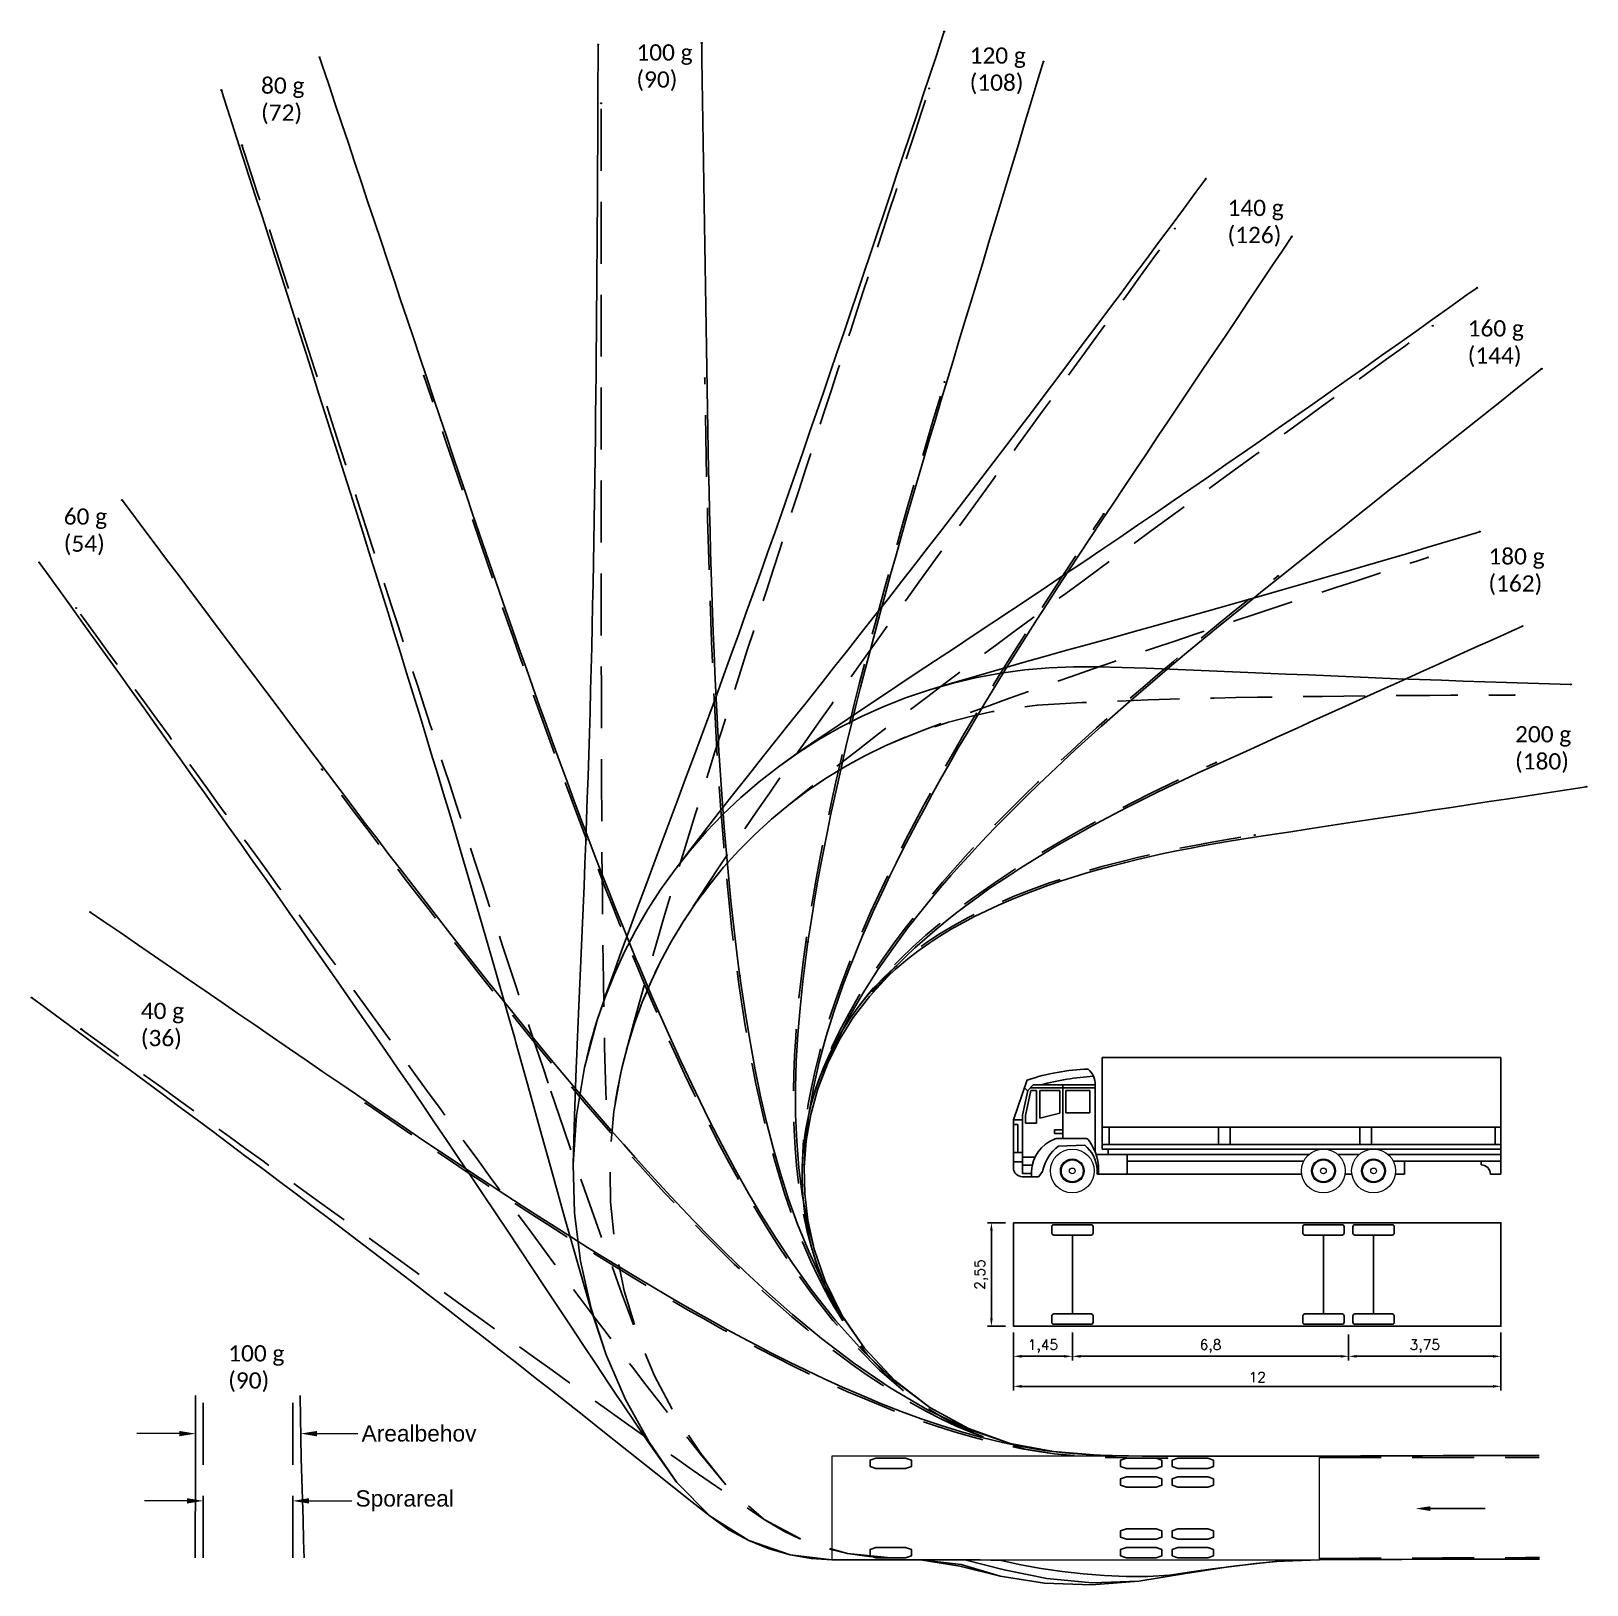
# Model space of a CAD drawing. Header units: millimetres. Extents: x -37.1 to 1.2, y -0.6 to 37.6.
import ezdxf
from ezdxf import colors
from ezdxf.entities.mleader import LeaderData, LeaderLine
from ezdxf.math import Vec2, Vec3

# ---------------------------------------------------------------- set-up
doc = ezdxf.new("R2010")
doc.units = ezdxf.units.MM
doc.linetypes.add('DASHEDX2', pattern=[1.5, 1, -0.5])
doc.layers.add('Tekst', color=4, linetype='Continuous')
doc.styles.add('BT standard', font='sanss___.ttf')
doc.styles.add('Legend', font='CALIBRI.TTF')
doc.styles.get("Standard").update_dxf_attribs({"font": 'romans'})
doc.dimstyles.new('ISO-25', dxfattribs={"dimtxt": 2.5, "dimasz": 2.5, "dimexe": 1.25, "dimexo": 0.625, "dimtad": 1, "dimtxsty": 'Standard', "dimcen": 2.5, "dimadec": 0, "dimazin": 0, "dimtfac": 1, "dimtmove": 0, "dimatfit": 3, "dimfxl": 1, "dimarcsym": 0})

# ---------------------------------------------------------------- blocks, each defined once
blk = doc.blocks.new('*U3138')
at = {"color": 2, "lineweight": 0}
blk.add_circle((0, 0), 0.0127, dxfattribs=at)
blk = doc.blocks.new('*U3140')
at = {"color": 1, "linetype": 'Continuous', "lineweight": 0, "ltscale": 1.524}
blk.add_lwpolyline([(0, 1.275), (-12, 1.275), (-12, -1.275), (0, -1.275), (0, 1.275), (0, 1.275)], close=True, dxfattribs=at)
at = {"color": 2, "linetype": 'Continuous', "ltscale": 1.524, "flags": 128}
for points in [[(-9.393, 1.018752), (-9.393, 1.177248), (-9.25076, 1.225), (-8.51924, 1.225), (-8.377, 1.177248), (-8.377, 1.018752), (-8.51924, 0.971), (-9.25076, 0.971)], [(-8.123, 1.018752), (-8.123, 1.177248), (-7.98076, 1.225), (-7.24924, 1.225), (-7.107, 1.177248), (-7.107, 1.018752), (-7.24924, 0.971), (-7.98076, 0.971)], [(-9.393, 0.561552), (-9.393, 0.720048), (-9.25076, 0.7678), (-8.51924, 0.7678), (-8.377, 0.720048), (-8.377, 0.561552), (-8.51924, 0.5138), (-9.25076, 0.5138)], [(-8.123, 0.561552), (-8.123, 0.720048), (-7.98076, 0.7678), (-7.24924, 0.7678), (-7.107, 0.720048), (-7.107, 0.561552), (-7.24924, 0.5138), (-7.98076, 0.5138)], [(-9.393, -0.720048), (-9.393, -0.561552), (-9.25076, -0.5138), (-8.51924, -0.5138), (-8.377, -0.561552), (-8.377, -0.720048), (-8.51924, -0.7678), (-9.25076, -0.7678)], [(-8.123, -0.720048), (-8.123, -0.561552), (-7.98076, -0.5138), (-7.24924, -0.5138), (-7.107, -0.561552), (-7.107, -0.720048), (-7.24924, -0.7678), (-7.98076, -0.7678)], [(-9.393, -1.177248), (-9.393, -1.018752), (-9.25076, -0.971), (-8.51924, -0.971), (-8.377, -1.018752), (-8.377, -1.177248), (-8.51924, -1.225), (-9.25076, -1.225)], [(-8.123, -1.177248), (-8.123, -1.018752), (-7.98076, -0.971), (-7.24924, -0.971), (-7.107, -1.018752), (-7.107, -1.177248), (-7.24924, -1.225), (-7.98076, -1.225)]]:
    blk.add_lwpolyline(points, close=True, dxfattribs=at)
blk = doc.blocks.new('*U3139')
at = {"color": 2, "linetype": 'Continuous', "ltscale": 1.524, "flags": 128}
for points in [[(-0.508, 1.018752), (-0.508, 1.177248), (-0.36576, 1.225), (0.36576, 1.225), (0.508, 1.177248), (0.508, 1.018752), (0.36576, 0.971), (-0.36576, 0.971)], [(-0.508, -1.177248), (-0.508, -1.018752), (-0.36576, -0.971), (0.36576, -0.971), (0.508, -1.018752), (0.508, -1.177248), (0.36576, -1.225), (-0.36576, -1.225)]]:
    blk.add_lwpolyline(points, close=True, dxfattribs=at)
at = {"rotation": 180}
blk.add_blockref('*U3140', (-1.45, 0), dxfattribs=at)
blk = doc.blocks.new('*U3141')
at = {"color": 2, "lineweight": 0}
blk.add_circle((0, 0), 0.0127, dxfattribs=at)
blk = doc.blocks.new('*U3142')
at = {"color": 2, "lineweight": 0}
blk.add_circle((0, 0), 0.0127, dxfattribs=at)
blk = doc.blocks.new('*U3143')
at = {"color": 1, "lineweight": 0}
blk.add_circle((0, 0), 0.0127, dxfattribs=at)
blk = doc.blocks.new('*U3144')
at = {"color": 1, "lineweight": 0}
blk.add_circle((0, 0), 0.0127, dxfattribs=at)
blk = doc.blocks.new('*U3145')
at = {"color": 2, "lineweight": 0}
blk.add_circle((0, 0), 0.0127, dxfattribs=at)
blk = doc.blocks.new('*U3146')
at = {"color": 2, "lineweight": 0}
blk.add_circle((0, 0), 0.0127, dxfattribs=at)
blk = doc.blocks.new('*U3147')
at = {"color": 2, "lineweight": 0}
blk.add_circle((0, 0), 0.0127, dxfattribs=at)
blk = doc.blocks.new('*U3148')
at = {"color": 1, "lineweight": 0}
blk.add_circle((0, 0), 0.0127, dxfattribs=at)
blk = doc.blocks.new('*U3149')
at = {"color": 1, "lineweight": 0}
blk.add_circle((0, 0), 0.0127, dxfattribs=at)
blk = doc.blocks.new('*U3150')
at = {"color": 2, "lineweight": 0}
blk.add_circle((0, 0), 0.0127, dxfattribs=at)
blk = doc.blocks.new('*U3151')
at = {"color": 2, "lineweight": 0}
blk.add_circle((0, 0), 0.0127, dxfattribs=at)
blk = doc.blocks.new('*U3152')
at = {"color": 2, "lineweight": 0}
blk.add_circle((0, 0), 0.0127, dxfattribs=at)
blk = doc.blocks.new('*U3153')
at = {"color": 1, "lineweight": 0}
blk.add_circle((0, 0), 0.0127, dxfattribs=at)
blk = doc.blocks.new('*U3154')
at = {"color": 1, "lineweight": 0}
blk.add_circle((0, 0), 0.0127, dxfattribs=at)
blk = doc.blocks.new('*U3155')
at = {"color": 2, "lineweight": 0}
blk.add_circle((0, 0), 0.0127, dxfattribs=at)
blk = doc.blocks.new('*U3156')
at = {"color": 2, "lineweight": 0}
blk.add_circle((0, 0), 0.0127, dxfattribs=at)
blk = doc.blocks.new('*U3157')
at = {"color": 2, "lineweight": 0}
blk.add_circle((0, 0), 0.0127, dxfattribs=at)
blk = doc.blocks.new('*U3158')
at = {"color": 1, "lineweight": 0}
blk.add_circle((0, 0), 0.0127, dxfattribs=at)
blk = doc.blocks.new('*U3159')
at = {"color": 1, "lineweight": 0}
blk.add_circle((0, 0), 0.0127, dxfattribs=at)
blk = doc.blocks.new('*U3160')
at = {"color": 2, "lineweight": 0}
blk.add_circle((0, 0), 0.0127, dxfattribs=at)
blk = doc.blocks.new('*U3161')
at = {"color": 1, "lineweight": 0}
blk.add_circle((0, 0), 0.0127, dxfattribs=at)
blk = doc.blocks.new('*U3162')
at = {"color": 2, "lineweight": 0}
blk.add_circle((0, 0), 0.0127, dxfattribs=at)
blk = doc.blocks.new('*U3163')
at = {"color": 2, "lineweight": 0}
blk.add_circle((0, 0), 0.0127, dxfattribs=at)
blk = doc.blocks.new('*U3164')
at = {"color": 1, "lineweight": 0}
blk.add_circle((0, 0), 0.0127, dxfattribs=at)
blk = doc.blocks.new('*U3165')
at = {"color": 1, "lineweight": 0}
blk.add_circle((0, 0), 0.0127, dxfattribs=at)
blk = doc.blocks.new('*U3166')
at = {"color": 1, "lineweight": 0}
blk.add_circle((0, 0), 0.0127, dxfattribs=at)
blk = doc.blocks.new('*U3167')
at = {"color": 2, "lineweight": 0}
blk.add_circle((0, 0), 0.0127, dxfattribs=at)
blk = doc.blocks.new('*U3168')
at = {"color": 1, "lineweight": 0}
blk.add_circle((0, 0), 0.0127, dxfattribs=at)
blk = doc.blocks.new('*U3169')
at = {"color": 2, "lineweight": 0}
blk.add_circle((0, 0), 0.0127, dxfattribs=at)
blk = doc.blocks.new('*U3170')
at = {"color": 2, "lineweight": 0}
blk.add_circle((0, 0), 0.0127, dxfattribs=at)
blk = doc.blocks.new('*U3171')
at = {"color": 1, "lineweight": 0}
blk.add_circle((0, 0), 0.0127, dxfattribs=at)
blk = doc.blocks.new('*U3172')
at = {"color": 1, "lineweight": 0}
blk.add_circle((0, 0), 0.0127, dxfattribs=at)
blk = doc.blocks.new('*U3173')
at = {"color": 1, "lineweight": 0}
blk.add_circle((0, 0), 0.0127, dxfattribs=at)
blk = doc.blocks.new('*U3174')
at = {"color": 2, "lineweight": 0}
blk.add_circle((0, 0), 0.0127, dxfattribs=at)
blk = doc.blocks.new('*U3175')
at = {"color": 2, "lineweight": 0}
blk.add_circle((0, 0), 0.0127, dxfattribs=at)
blk = doc.blocks.new('*U3176')
at = {"color": 2, "lineweight": 0}
blk.add_circle((0, 0), 0.0127, dxfattribs=at)
blk = doc.blocks.new('*U3177')
at = {"color": 1, "lineweight": 0}
blk.add_circle((0, 0), 0.0127, dxfattribs=at)
blk = doc.blocks.new('*U3178')
at = {"color": 1, "lineweight": 0}
blk.add_circle((0, 0), 0.0127, dxfattribs=at)
blk = doc.blocks.new('*U3179')
at = {"color": 2, "lineweight": 0}
blk.add_circle((0, 0), 0.0127, dxfattribs=at)
blk = doc.blocks.new('*U3180')
at = {"color": 2, "lineweight": 0}
blk.add_circle((0, 0), 0.0127, dxfattribs=at)
blk = doc.blocks.new('*U3181')
at = {"color": 2, "lineweight": 0}
blk.add_circle((0, 0), 0.0127, dxfattribs=at)
blk = doc.blocks.new('*U3182')
at = {"color": 1, "lineweight": 0}
blk.add_circle((0, 0), 0.0127, dxfattribs=at)
blk = doc.blocks.new('*U3183')
at = {"color": 1, "lineweight": 0}
blk.add_circle((0, 0), 0.0127, dxfattribs=at)
blk = doc.blocks.new('*U3184')
at = {"color": 2, "lineweight": 0}
blk.add_circle((0, 0), 0.0127, dxfattribs=at)
blk = doc.blocks.new('*U3185')
at = {"color": 2, "lineweight": 0}
blk.add_circle((0, 0), 0.0127, dxfattribs=at)
blk = doc.blocks.new('*U3186')
at = {"color": 2, "lineweight": 0}
blk.add_circle((0, 0), 0.0127, dxfattribs=at)
blk = doc.blocks.new('*U3187')
at = {"color": 1, "lineweight": 0}
blk.add_circle((0, 0), 0.0127, dxfattribs=at)
blk = doc.blocks.new('*U3188')
at = {"color": 1, "lineweight": 0}
blk.add_circle((0, 0), 0.0127, dxfattribs=at)
blk = doc.blocks.new('*D3189')
at = {"color": 0, "lineweight": -2, "transparency": 16777216}
for p, q in [((1.45, -0.15), (1.45, -0.838)), ((8.25, -0.2), (8.25, -0.838)), ((1.65, -0.738), (8.05, -0.738))]:
    blk.add_line(p, q, dxfattribs=at)
at = {"color": 0, "transparency": 16777216}
for points in [[(1.65, -0.705), (1.65, -0.772), (1.45, -0.738)], [(8.05, -0.705), (8.05, -0.772), (8.25, -0.738)]]:
    blk.add_solid(points, dxfattribs=at)
at = {"layer": 'Defpoints', "color": 0, "transparency": 16777216}
for p in [(1.45, 0.05), (8.25, 0), (8.25, -0.738)]:
    blk.add_point(p, dxfattribs=at)
at = {"color": 0, "transparency": 16777216, "insert": (4.85, -0.489), "char_height": 0.25, "attachment_point": 5}
blk.add_mtext('6,8', dxfattribs=at)
blk = doc.blocks.new('*D3190')
at = {"color": 0, "lineweight": -2, "transparency": 16777216}
for p, q in [((0, -0.2), (0, -1.577)), ((12, -0.2), (12, -1.577)), ((0.2, -1.477), (11.8, -1.477))]:
    blk.add_line(p, q, dxfattribs=at)
at = {"color": 0, "transparency": 16777216}
for points in [[(0.2, -1.443), (0.2, -1.51), (0, -1.477)], [(11.8, -1.443), (11.8, -1.51), (12, -1.477)]]:
    blk.add_solid(points, dxfattribs=at)
at = {"layer": 'Defpoints', "color": 0, "transparency": 16777216}
for p in [(0, 0), (12, 0), (12, -1.477)]:
    blk.add_point(p, dxfattribs=at)
at = {"color": 0, "transparency": 16777216, "insert": (6, -1.252), "char_height": 0.25, "attachment_point": 5}
blk.add_mtext('12', dxfattribs=at)
blk = doc.blocks.new('*D3191')
at = {"color": 0, "lineweight": -2, "transparency": 16777216}
for p, q in [((0, -0.15), (0, -0.838)), ((1.45, -0.15), (1.45, -0.838)), ((0.2, -0.738), (1.25, -0.738))]:
    blk.add_line(p, q, dxfattribs=at)
at = {"color": 0, "transparency": 16777216}
for points in [[(0.2, -0.705), (0.2, -0.772), (0, -0.738)], [(1.25, -0.705), (1.25, -0.772), (1.45, -0.738)]]:
    blk.add_solid(points, dxfattribs=at)
at = {"layer": 'Defpoints', "color": 0, "transparency": 16777216}
for p in [(0, 0.05), (1.45, 0.05), (1.45, -0.738)]:
    blk.add_point(p, dxfattribs=at)
at = {"color": 0, "transparency": 16777216, "insert": (0.725, -0.489), "char_height": 0.25, "attachment_point": 5}
blk.add_mtext('1,45', dxfattribs=at)
blk = doc.blocks.new('*D3192')
at = {"color": 0, "lineweight": -2, "transparency": 16777216}
for p, q in [((-0.2, 2.55), (-0.644, 2.55)), ((-0.544, 2.35), (-0.544, 0.2)), ((-0.2, 0), (-0.644, 0))]:
    blk.add_line(p, q, dxfattribs=at)
at = {"color": 0, "transparency": 16777216}
for points in [[(-0.577, 2.35), (-0.511, 2.35), (-0.544, 2.55)], [(-0.577, 0.2), (-0.511, 0.2), (-0.544, 0)]]:
    blk.add_solid(points, dxfattribs=at)
at = {"layer": 'Defpoints', "color": 0, "transparency": 16777216}
for p in [(0, 2.55), (-0.544, 0), (0, 0)]:
    blk.add_point(p, dxfattribs=at)
at = {"color": 0, "transparency": 16777216, "insert": (-0.793, 1.275), "char_height": 0.25, "attachment_point": 5, "rotation": 90}
blk.add_mtext('2,55', dxfattribs=at)
blk = doc.blocks.new('*D3193')
at = {"color": 0, "lineweight": -2, "transparency": 16777216}
for p, q in [((8.25, -0.2), (8.25, -0.838)), ((12, -0.15), (12, -0.838)), ((8.45, -0.738), (11.8, -0.738))]:
    blk.add_line(p, q, dxfattribs=at)
at = {"color": 0, "transparency": 16777216}
for points in [[(8.45, -0.705), (8.45, -0.772), (8.25, -0.738)], [(11.8, -0.705), (11.8, -0.772), (12, -0.738)]]:
    blk.add_solid(points, dxfattribs=at)
at = {"layer": 'Defpoints', "color": 0, "transparency": 16777216}
for p in [(8.25, 0), (12, 0.05), (12, -0.738)]:
    blk.add_point(p, dxfattribs=at)
at = {"color": 0, "transparency": 16777216, "insert": (10.125, -0.489), "char_height": 0.25, "attachment_point": 5}
blk.add_mtext('3,75', dxfattribs=at)
blk = doc.blocks.new('A$C57FE69EF')
at = {"color": 0}
for p, q in [((12, 6.612), (2.185, 6.612)), ((2.185, 4.357), (2.185, 6.612)), ((12, 4.357), (12, 6.612)), ((0.34, 6.061), (-0.001, 5.078)), ((0.221, 5.199), (0.351, 5.801)), ((0.271, 5.864), (0.346, 5.795)), ((0.295, 5.184), (0.428, 5.801)), ((0.351, 5.801), (0.481, 5.942)), ((0.416, 5.871), (2.014, 5.871)), ((0.563, 5.801), (0.428, 5.801)), ((2.014, 5.942), (0.481, 5.942)), ((0.563, 4.998), (0.563, 5.801)), ((1.143, 5.801), (0.652, 5.801)), ((0.652, 5.118), (0.652, 5.801)), ((1.143, 5.243), (1.143, 5.801)), ((1.218, 4.619), (1.218, 5.942)), ((1.88, 5.801), (1.285, 5.801)), ((1.285, 5.251), (1.285, 5.801)), ((1.88, 5.251), (1.88, 5.801)), ((2.014, 4.278), (2.014, 5.942)), ((-0.001, 5.078), (0.221, 5.078)), ((-0.001, 3.898), (-0.001, 5.078)), ((0.221, 3.762), (0.221, 5.199)), ((0.295, 4.998), (0.295, 5.184)), ((0.563, 4.998), (0.295, 4.998)), ((1.143, 5.243), (0.652, 5.118)), ((1.88, 5.251), (1.285, 5.251)), ((0.11, 4.969), (-0.001, 4.969)), ((0.11, 4.275), (0.11, 4.969)), ((1.218, 4.834), (1.009, 4.834)), ((1.009, 4.834), (1.009, 4.745)), ((1.009, 4.745), (1.218, 4.745)), ((1.056, 4.619), (1.79, 4.619)), ((1.218, 4.745), (1.218, 4.834)), ((1.865, 4.567), (1.839, 4.597)), ((2.185, 4.899), (12, 4.899)), ((2.356, 4.899), (2.356, 4.476)), ((5.042, 4.899), (5.042, 4.476)), ((5.332, 4.899), (5.332, 4.476)), ((8.524, 4.899), (8.524, 4.476)), ((8.814, 4.899), (8.814, 4.476)), ((11.858, 4.899), (11.858, 4.476)), ((-0.001, 4.275), (0.221, 4.275)), ((1.105, 4.433), (1.752, 4.456)), ((2.03, 4.23), (4.884, 4.23)), ((2.185, 4.476), (12, 4.476)), ((2.185, 4.357), (5.157, 4.357)), ((2.326, 4.357), (2.326, 4.23)), ((2.797, 3.74), (2.797, 4.23)), ((4.884, 4.23), (7.275, 4.23)), ((5.157, 4.357), (7.548, 4.357)), ((6.553, 4.357), (12, 4.357)), ((9.217, 4.231), (12, 4.231)), ((12, 3.74), (12, 4.357)), ((-0.001, 4.045), (0.221, 4.045)), ((0.533, 4.165), (0.221, 4.165)), ((0.464, 3.965), (0.221, 3.965)), ((2.797, 4.067), (4.757, 4.067)), ((4.757, 4.067), (7.148, 4.067)), ((9.344, 4.067), (12, 4.067)), ((9.624, 4.067), (9.624, 3.74)), ((11.509, 3.972), (11.509, 4.068)), ((0.444, 3.682), (0.215, 3.682)), ((0.221, 3.762), (0.443, 3.762)), ((0.444, 3.816), (0.444, 3.682)), ((0.614, 3.682), (0.697, 3.784)), ((2.058, 3.74), (7.097, 3.74)), ((8.161, 3.74), (8.331, 3.74)), ((9.395, 3.74), (9.624, 3.74)), ((11.738, 3.74), (12, 3.74))]:
    blk.add_line(p, q, dxfattribs=at)
for p, q in [((7.983, 4.23), (8.509, 4.231)), ((2.058, 3.861), (2.058, 3.74)), ((0.614, 3.682), (0.444, 3.682)), ((0, 2.55), (0, 0)), ((0.942, 2.45), (0.942, 2.296)), ((1.908, 2.5), (0.992, 2.5)), ((1.958, 2.45), (1.958, 2.296)), ((7.121, 2.45), (7.121, 2.296)), ((8.087, 2.5), (7.171, 2.5)), ((8.137, 2.45), (8.137, 2.296)), ((8.355, 2.45), (8.355, 2.296)), ((9.321, 2.5), (8.405, 2.5)), ((9.371, 2.45), (9.371, 2.296)), ((1.908, 2.246), (0.992, 2.246)), ((1.45, 2.246), (1.45, 0.304)), ((8.087, 2.246), (7.171, 2.246)), ((7.629, 2.246), (7.629, 0.304)), ((9.321, 2.246), (8.405, 2.246)), ((8.863, 2.246), (8.863, 0.304)), ((0.942, 0.254), (0.942, 0.1)), ((1.908, 0.304), (0.992, 0.304)), ((1.908, 0.05), (0.992, 0.05)), ((1.958, 0.254), (1.958, 0.1)), ((7.121, 0.254), (7.121, 0.1)), ((8.087, 0.304), (7.171, 0.304)), ((8.087, 0.05), (7.171, 0.05)), ((8.137, 0.254), (8.137, 0.1)), ((8.355, 0.254), (8.355, 0.1)), ((9.321, 0.304), (8.405, 0.304)), ((9.321, 0.05), (8.405, 0.05)), ((9.371, 0.254), (9.371, 0.1))]:
    blk.add_line(p, q)
blk.add_lwpolyline([(0, 2.55), (12, 2.55), (12, 0), (0, 0)], close=True)
at = {"color": 0, "lineweight": 0}
for centre, radius in [((1.447, 3.824), 0.539), ((7.629, 3.824), 0.539), ((8.863, 3.824), 0.539), ((1.447, 3.824), 0.294), ((1.447, 3.824), 0.269), ((1.447, 3.824), 0.0705), ((7.629, 3.824), 0.294), ((7.629, 3.824), 0.269), ((7.629, 3.824), 0.0705), ((8.863, 3.824), 0.294), ((8.863, 3.824), 0.269), ((8.863, 3.824), 0.0705)]:
    blk.add_circle(centre, radius, dxfattribs=at)
at = {"color": 0}
for centre, radius, start, end in [((2.001, 1.091), 5.24, 91.8119, 108.4813), ((2.434, -0.778), 6.948, 93.8605, 104.7344), ((1.502, 5.94), 0.512, 0.2202, 49.3637), ((1.347, 3.771), 0.904, 112.0837, 177.1659), ((1.056, 4.489), 0.13, 90, 112.0837), ((1.79, 4.554), 0.0648, 41.2905, 90), ((1.716, 3.623), 1.015, 127.003, 167.7181), ((1.226, 3.809), 0.834, 3.6349, 50.897), ((0.766, 3.817), 1.33, 356.6596, 34.2996), ((0.215, 3.898), 0.216, 180, 270), ((0.597, 3.866), 0.13, 320.5059, 347.7181), ((11.509, 3.743), 0.229, 359.1547, 90.027)]:
    blk.add_arc(centre, radius, start, end, dxfattribs=at)
for centre, start, end in [((0.992, 2.45), 90, 180), ((1.908, 2.45), 0, 90), ((7.171, 2.45), 90, 180), ((8.087, 2.45), 0, 90), ((8.405, 2.45), 90, 180), ((9.321, 2.45), 0, 90), ((0.992, 2.296), 180, 270), ((1.908, 2.296), 270, 0), ((7.171, 2.296), 180, 270), ((8.087, 2.296), 270, 0), ((8.405, 2.296), 180, 270), ((9.321, 2.296), 270, 0), ((0.992, 0.254), 90, 180), ((0.992, 0.1), 180, 270), ((1.908, 0.254), 0, 90), ((1.908, 0.1), 270, 0), ((7.171, 0.254), 90, 180), ((7.171, 0.1), 180, 270), ((8.087, 0.254), 0, 90), ((8.087, 0.1), 270, 0), ((8.405, 0.254), 90, 180), ((8.405, 0.1), 180, 270), ((9.321, 0.254), 0, 90), ((9.321, 0.1), 270, 0)]:
    blk.add_arc(centre, 0.05, start, end)
dim = blk.add_linear_dim(base=(-0.544, 0), p1=(0, 2.55), p2=(0, 0), angle=270, dimstyle='ISO-25', override={"dimtxt": 0.25, "dimasz": 0.2, "dimexe": 0.1, "dimexo": 0.2, "dimgap": 0.1})
dim.commit()
dim.dimension.update_dxf_attribs({"geometry": '*D3192', "text_midpoint": (-0.793, 1.275)})
for base, p1, p2, picture, middle in [((1.45, -0.738), (0, 0.05), (1.45, 0.05), '*D3191', (0.725, -0.489)), ((12, -1.477), (0, 0), (12, 0), '*D3190', (6, -1.252)), ((8.25, -0.738), (1.45, 0.05), (8.25, 0), '*D3189', (4.85, -0.489)), ((12, -0.738), (8.25, 0), (12, 0.05), '*D3193', (10.125, -0.489))]:
    dim = blk.add_linear_dim(base=base, p1=p1, p2=p2, dimstyle='ISO-25', override={"dimtxt": 0.25, "dimasz": 0.2, "dimexe": 0.1, "dimexo": 0.2, "dimgap": 0.1})
    dim.commit()
    dim.dimension.update_dxf_attribs({"geometry": picture, "text_midpoint": middle})
blk = doc.blocks.new('signatur')
at = {"color": 1, "linetype": 'Continuous', "ltscale": 1.524, "flags": 128}
for points in [[(875.573, 75.73), (875.575, 76.108), (875.577, 76.618), (875.579, 77.128), (875.58, 77.638), (875.582, 78.147), (875.583, 78.657), (875.584, 79.166), (875.585, 79.675), (875.585, 79.721)], [(878.256, 75.73), (878.244, 76.155), (878.23, 76.66), (878.215, 77.166), (878.2, 77.672), (878.186, 78.178), (878.171, 78.684), (878.164, 79.191), (878.162, 79.698), (878.162, 79.721)]]:
    blk.add_lwpolyline(points, dxfattribs=at)
at = {"color": 2, "linetype": 'DASHEDX2', "ltscale": 1.524, "flags": 128}
for points in [[(875.773, 75.73), (875.773, 75.732), (875.773, 76.241), (875.773, 76.751), (875.773, 77.26), (875.773, 77.766), (875.773, 78.275), (875.773, 78.784), (875.773, 79.293), (875.773, 79.721)], [(877.974, 75.73), (877.974, 75.732), (877.974, 76.241), (877.974, 76.751), (877.974, 77.26), (877.974, 77.766), (877.974, 78.275), (877.974, 78.784), (877.974, 79.293), (877.974, 79.721)]]:
    blk.add_lwpolyline(points, dxfattribs=at)
at = {"layer": 'Tekst', "insert": (876.387, 80.96), "char_height": 0.4, "attachment_point": 1, "style": 'Legend'}
blk.add_mtext_dynamic_manual_height_columns('100 g \\P(90)', width=2.42155, gutter_width=12.5, heights=[0], dxfattribs=at)
ml = blk.add_multileader_mtext('Standard')
ml.set_content('', color=256)
ml.set_leader_properties(lineweight=9)
ml.build(insert=Vec2(0, 0))
ml.multileader.update_dxf_attribs({"text_right_attachment_type": 6, "dogleg_length": 0.1, "arrow_head_size": 0.4})
ctx = ml.context
ctx.base_point, ctx.char_height, ctx.arrow_head_size, ctx.landing_gap_size, ctx.plane_origin = Vec3(874.047, 79.085), 0.6, 0.4, 0.09, Vec3(875.584, 78.785)
ctx.right_attachment, ctx.text_align_type = 6, 2
notes = []
notes.append((ctx, [(0, (1, 1, 0), (874.327, 78.785), (-1, 0), 0.1, [(0, [(875.584, 78.785)], 0, [])])]))
ctx.mtext.insert, ctx.mtext.alignment, ctx.mtext.flow_direction = Vec3(874.137, 79.385), 3, 5
ml = blk.add_multileader_mtext('Standard')
ml.set_content('Arealbehov', color=256, style='BT standard')
ml.set_leader_properties(lineweight=9)
ml.build(insert=Vec2(0, 0))
ml.multileader.update_dxf_attribs({"text_right_attachment_type": 6, "dogleg_length": 0.1, "arrow_head_size": 0.4})
ctx = ml.context
ctx.base_point, ctx.char_height, ctx.arrow_head_size, ctx.landing_gap_size, ctx.plane_origin = Vec3(879.581, 78.784), 0.4, 0.4, 0.09, Vec3(878.124, 78.784)
ctx.right_attachment = 6
notes.append((ctx, [(0, (1, 1, 0), (879.526, 78.784), (1, 0), 0.0548, [(0, [(878.169, 78.785)], 0, [])])]))
ctx.mtext.insert, ctx.mtext.flow_direction = Vec3(879.671, 78.991), 5
ml = blk.add_multileader_mtext('Standard')
ml.set_content('', color=256)
ml.set_leader_properties(lineweight=9)
ml.build(insert=Vec2(0, 0))
ml.multileader.update_dxf_attribs({"text_right_attachment_type": 6, "dogleg_length": 0.1, "arrow_head_size": 0.4})
ctx = ml.context
ctx.base_point, ctx.char_height, ctx.arrow_head_size, ctx.landing_gap_size, ctx.plane_origin = Vec3(874.237, 77.43), 0.6, 0.4, 0.09, Vec3(875.773, 77.13)
ctx.right_attachment, ctx.text_align_type = 6, 2
notes.append((ctx, [(0, (1, 1, 0), (874.517, 77.13), (-1, 0), 0.1, [(0, [(875.773, 77.13)], 0, [])])]))
ctx.mtext.insert, ctx.mtext.alignment, ctx.mtext.flow_direction = Vec3(874.327, 77.73), 3, 5
ml = blk.add_multileader_mtext('Standard')
ml.set_content('Sporareal', color=256, style='BT standard')
ml.set_leader_properties(lineweight=9)
ml.build(insert=Vec2(0, 0))
ml.multileader.update_dxf_attribs({"text_right_attachment_type": 6, "dogleg_length": 0.1, "arrow_head_size": 0.4})
ctx = ml.context
ctx.base_point, ctx.char_height, ctx.arrow_head_size, ctx.landing_gap_size, ctx.plane_origin = Vec3(879.431, 77.13), 0.4, 0.4, 0.09, Vec3(877.929, 77.13)
ctx.right_attachment = 6
notes.append((ctx, [(0, (1, 1, 0), (879.331, 77.13), (1, 0), 0.1, [(0, [(877.974, 77.13)], 0, [])])]))
ctx.mtext.insert, ctx.mtext.flow_direction = Vec3(879.521, 77.39), 5
for ctx, leaders in notes:
    for number, flags, end, landing, length, lines in leaders:
        leader = LeaderData()
        leader.index, (leader.has_last_leader_line, leader.has_dogleg_vector, leader.attachment_direction) = number, flags
        leader.last_leader_point, leader.dogleg_vector, leader.dogleg_length = Vec3(end), Vec3(landing), length
        for number, points, colour, breaks in lines:
            line = LeaderLine()
            line.index, line.vertices, line.color, line.breaks = number, Vec3.list(points), colors.encode_raw_color(colour), breaks
            leader.lines.append(line)
        ctx.leaders.append(leader)
blk = doc.blocks.new('LV B')
at = {"color": 1, "linetype": 'Continuous', "ltscale": 1.524, "flags": 128}
for points in [[(-23.002, 13.825), (-22.801, 14.387), (-22.6, 14.943), (-22.399, 15.493), (-22.198, 16.037), (-21.998, 16.576), (-21.799, 17.11), (-21.602, 17.64), (-21.405, 18.165), (-21.21, 18.687), (-21.017, 19.206), (-20.826, 19.721), (-20.636, 20.233), (-20.448, 20.744), (-20.261, 21.251), (-20.076, 21.757), (-19.893, 22.261), (-19.711, 22.763), (-19.531, 23.264), (-19.352, 23.763), (-19.175, 24.261), (-18.998, 24.758), (-18.823, 25.253), (-18.649, 25.748), (-18.477, 26.242), (-18.305, 26.736), (-18.134, 27.228), (-17.964, 27.72), (-17.795, 28.212), (-17.626, 28.703), (-17.459, 29.193), (-17.292, 29.683), (-17.126, 30.173), (-16.96, 30.662), (-16.795, 31.151), (-16.63, 31.639), (-16.466, 32.128), (-16.302, 32.616), (-16.139, 33.104), (-15.976, 33.591), (-15.814, 34.079), (-15.652, 34.566), (-15.49, 35.053), (-15.328, 35.54), (-15.167, 36.027), (-15.006, 36.513), (-14.845, 37), (-14.685, 37.487), (-14.653, 37.584)], [(-23.694, 12.426), (-23.685, 12.656), (-23.661, 13.227), (-23.636, 13.793), (-23.612, 14.355), (-23.588, 14.913), (-23.564, 15.467), (-23.541, 16.017), (-23.518, 16.565), (-23.497, 17.109), (-23.476, 17.65), (-23.456, 18.188), (-23.437, 18.725), (-23.419, 19.259), (-23.402, 19.791), (-23.385, 20.321), (-23.37, 20.85), (-23.356, 21.377), (-23.342, 21.903), (-23.329, 22.428), (-23.317, 22.951), (-23.306, 23.473), (-23.295, 23.994), (-23.285, 24.515), (-23.276, 25.034), (-23.267, 25.553), (-23.259, 26.071), (-23.252, 26.588), (-23.244, 27.105), (-23.238, 27.621), (-23.232, 28.137), (-23.226, 28.652), (-23.221, 29.167), (-23.216, 29.682), (-23.211, 30.196), (-23.207, 30.71), (-23.203, 31.223), (-23.199, 31.736), (-23.195, 32.249), (-23.192, 32.762), (-23.189, 33.274), (-23.186, 33.787), (-23.184, 34.299), (-23.181, 34.811), (-23.179, 35.322), (-23.177, 35.834), (-23.175, 36.345), (-23.173, 36.857), (-23.172, 37.266)], [(-19.684, 14.353), (-19.706, 14.512), (-19.758, 14.919), (-19.809, 15.336), (-19.857, 15.762), (-19.903, 16.197), (-19.948, 16.639), (-19.989, 17.088), (-20.029, 17.544), (-20.067, 18.004), (-20.102, 18.47), (-20.135, 18.94), (-20.166, 19.413), (-20.196, 19.891), (-20.223, 20.371), (-20.249, 20.854), (-20.273, 21.339), (-20.296, 21.827), (-20.317, 22.317), (-20.336, 22.808), (-20.355, 23.302), (-20.372, 23.796), (-20.388, 24.292), (-20.403, 24.789), (-20.416, 25.288), (-20.429, 25.787), (-20.441, 26.287), (-20.453, 26.788), (-20.463, 27.289), (-20.473, 27.792), (-20.482, 28.295), (-20.49, 28.798), (-20.498, 29.302), (-20.506, 29.806), (-20.513, 30.311), (-20.521, 30.816), (-20.529, 31.322), (-20.537, 31.828), (-20.545, 32.334), (-20.553, 32.84), (-20.561, 33.347), (-20.568, 33.854), (-20.576, 34.361), (-20.584, 34.868), (-20.592, 35.375), (-20.6, 35.883), (-20.608, 36.391), (-20.616, 36.899), (-20.622, 37.305)], [(-22.231, 14.755), (-22.373, 15.099), (-22.55, 15.533), (-22.726, 15.971), (-22.901, 16.413), (-23.076, 16.859), (-23.25, 17.308), (-23.423, 17.761), (-23.595, 18.216), (-23.767, 18.673), (-23.937, 19.133), (-24.107, 19.594), (-24.276, 20.058), (-24.445, 20.523), (-24.613, 20.99), (-24.78, 21.458), (-24.946, 21.928), (-25.112, 22.399), (-25.278, 22.87), (-25.443, 23.343), (-25.607, 23.816), (-25.771, 24.291), (-25.934, 24.766), (-26.097, 25.242), (-26.26, 25.718), (-26.422, 26.195), (-26.584, 26.673), (-26.746, 27.151), (-26.907, 27.629), (-27.068, 28.108), (-27.229, 28.587), (-27.39, 29.067), (-27.55, 29.547), (-27.711, 30.027), (-27.871, 30.507), (-28.032, 30.988), (-28.193, 31.468), (-28.353, 31.949), (-28.514, 32.43), (-28.675, 32.911), (-28.836, 33.392), (-28.997, 33.873), (-29.158, 34.355), (-29.319, 34.836), (-29.48, 35.318), (-29.641, 35.799), (-29.802, 36.281), (-29.963, 36.763), (-30.027, 36.955)], [(-18.006, 15.192), (-17.955, 15.535), (-17.898, 15.894), (-17.836, 16.267), (-17.769, 16.653), (-17.696, 17.051), (-17.618, 17.458), (-17.535, 17.874), (-17.447, 18.299), (-17.355, 18.73), (-17.258, 19.168), (-17.157, 19.61), (-17.053, 20.058), (-16.944, 20.51), (-16.832, 20.966), (-16.717, 21.425), (-16.599, 21.887), (-16.478, 22.351), (-16.355, 22.818), (-16.229, 23.286), (-16.1, 23.757), (-15.97, 24.229), (-15.838, 24.702), (-15.703, 25.177), (-15.568, 25.652), (-15.43, 26.129), (-15.291, 26.606), (-15.151, 27.084), (-15.01, 27.563), (-14.867, 28.043), (-14.723, 28.523), (-14.578, 29.003), (-14.433, 29.484), (-14.288, 29.966), (-14.142, 30.448), (-13.997, 30.931), (-13.851, 31.414), (-13.705, 31.898), (-13.559, 32.382), (-13.413, 32.866), (-13.267, 33.351), (-13.12, 33.836), (-12.974, 34.321), (-12.827, 34.806), (-12.681, 35.292), (-12.534, 35.778), (-12.387, 36.264), (-12.241, 36.75), (-12.211, 36.847)], [(-25.224, 12.819), (-25.342, 13.236), (-25.489, 13.755), (-25.636, 14.271), (-25.784, 14.785), (-25.932, 15.297), (-26.08, 15.806), (-26.228, 16.314), (-26.377, 16.82), (-26.526, 17.324), (-26.675, 17.827), (-26.825, 18.328), (-26.975, 18.828), (-27.126, 19.327), (-27.277, 19.824), (-27.428, 20.321), (-27.58, 20.817), (-27.732, 21.311), (-27.884, 21.805), (-28.037, 22.299), (-28.19, 22.791), (-28.343, 23.283), (-28.496, 23.775), (-28.65, 24.265), (-28.804, 24.756), (-28.958, 25.245), (-29.112, 25.735), (-29.267, 26.224), (-29.421, 26.712), (-29.576, 27.201), (-29.731, 27.689), (-29.886, 28.176), (-30.042, 28.664), (-30.197, 29.151), (-30.353, 29.638), (-30.508, 30.125), (-30.664, 30.611), (-30.82, 31.097), (-30.976, 31.584), (-31.132, 32.07), (-31.288, 32.555), (-31.444, 33.041), (-31.601, 33.527), (-31.757, 34.012), (-31.913, 34.497), (-32.07, 34.983), (-32.226, 35.468), (-32.383, 35.953), (-32.446, 36.147)], [(-23.266, 13.028), (-23.196, 13.257), (-23, 13.823), (-22.777, 14.38), (-22.527, 14.925), (-22.252, 15.458), (-21.952, 15.977), (-21.627, 16.481), (-21.278, 16.969), (-20.914, 17.445), (-20.55, 17.915), (-20.188, 18.379), (-19.828, 18.837), (-19.47, 19.291), (-19.114, 19.74), (-18.761, 20.184), (-18.41, 20.625), (-18.062, 21.063), (-17.717, 21.498), (-17.374, 21.93), (-17.034, 22.36), (-16.696, 22.788), (-16.36, 23.214), (-16.027, 23.639), (-15.696, 24.062), (-15.367, 24.484), (-15.04, 24.905), (-14.714, 25.325), (-14.391, 25.744), (-14.069, 26.163), (-13.748, 26.581), (-13.429, 26.998), (-13.111, 27.415), (-12.795, 27.831), (-12.479, 28.247), (-12.165, 28.662), (-11.852, 29.077), (-11.54, 29.492), (-11.228, 29.907), (-10.917, 30.322), (-10.608, 30.736), (-10.298, 31.15), (-9.99, 31.564), (-9.682, 31.978), (-9.375, 32.392), (-9.068, 32.806), (-8.762, 33.219), (-8.456, 33.633), (-8.212, 33.963)], [(-16.961, 14.603), (-16.913, 14.725), (-16.79, 15.029), (-16.664, 15.332), (-16.534, 15.634), (-16.4, 15.933), (-16.264, 16.232), (-16.125, 16.529), (-15.983, 16.825), (-15.835, 17.127), (-15.676, 17.444), (-15.507, 17.773), (-15.328, 18.114), (-15.141, 18.464), (-14.945, 18.823), (-14.742, 19.19), (-14.531, 19.563), (-14.313, 19.942), (-14.09, 20.326), (-13.86, 20.714), (-13.625, 21.105), (-13.384, 21.5), (-13.14, 21.898), (-12.891, 22.297), (-12.638, 22.699), (-12.381, 23.103), (-12.121, 23.508), (-11.858, 23.914), (-11.592, 24.321), (-11.324, 24.729), (-11.053, 25.138), (-10.78, 25.548), (-10.505, 25.958), (-10.229, 26.369), (-9.953, 26.782), (-9.676, 27.195), (-9.398, 27.61), (-9.12, 28.025), (-8.842, 28.441), (-8.563, 28.858), (-8.283, 29.275), (-8.003, 29.693), (-7.723, 30.111), (-7.443, 30.529), (-7.162, 30.949), (-6.881, 31.368), (-6.6, 31.788), (-6.318, 32.208), (-6.093, 32.544)], [(-22.135, 15.667), (-21.952, 15.977), (-21.627, 16.481), (-21.278, 16.969), (-20.907, 17.439), (-20.513, 17.891), (-20.098, 18.324), (-19.662, 18.737), (-19.208, 19.128), (-18.735, 19.496), (-18.245, 19.843), (-17.753, 20.181), (-17.264, 20.512), (-16.778, 20.839), (-16.295, 21.162), (-15.817, 21.481), (-15.342, 21.796), (-14.87, 22.108), (-14.402, 22.418), (-13.938, 22.726), (-13.477, 23.032), (-13.019, 23.336), (-12.564, 23.639), (-12.112, 23.941), (-11.663, 24.242), (-11.216, 24.542), (-10.772, 24.842), (-10.33, 25.141), (-9.89, 25.44), (-9.452, 25.739), (-9.015, 26.037), (-8.581, 26.335), (-8.148, 26.633), (-7.716, 26.931), (-7.286, 27.229), (-6.858, 27.527), (-6.43, 27.825), (-6.003, 28.122), (-5.578, 28.42), (-5.153, 28.718), (-4.73, 29.016), (-4.307, 29.314), (-3.885, 29.612), (-3.463, 29.911), (-3.043, 30.209), (-2.622, 30.507), (-2.203, 30.806), (-1.784, 31.104), (-1.533, 31.283)], [(-15.448, 15.658), (-15.327, 15.812), (-15.121, 16.068), (-14.913, 16.321), (-14.701, 16.571), (-14.486, 16.819), (-14.268, 17.064), (-14.047, 17.307), (-13.824, 17.548), (-13.599, 17.787), (-13.371, 18.024), (-13.13, 18.27), (-12.875, 18.526), (-12.607, 18.791), (-12.327, 19.062), (-12.036, 19.34), (-11.735, 19.623), (-11.425, 19.91), (-11.105, 20.201), (-10.778, 20.496), (-10.444, 20.792), (-10.103, 21.091), (-9.756, 21.391), (-9.403, 21.693), (-9.046, 21.995), (-8.684, 22.298), (-8.317, 22.602), (-7.947, 22.907), (-7.574, 23.211), (-7.197, 23.516), (-6.818, 23.821), (-6.435, 24.126), (-6.051, 24.432), (-5.665, 24.738), (-5.279, 25.046), (-4.891, 25.354), (-4.502, 25.663), (-4.113, 25.973), (-3.722, 26.284), (-3.331, 26.595), (-2.939, 26.906), (-2.547, 27.218), (-2.154, 27.531), (-1.76, 27.844), (-1.367, 28.157), (-0.972, 28.471), (-0.578, 28.785), (-0.183, 29.099), (0.055, 29.287)], [(-20.658, 8.165), (-20.821, 8.333), (-21.098, 8.622), (-21.38, 8.922), (-21.667, 9.231), (-21.957, 9.549), (-22.251, 9.874), (-22.547, 10.208), (-22.846, 10.548), (-23.146, 10.894), (-23.447, 11.245), (-23.75, 11.602), (-24.053, 11.964), (-24.357, 12.329), (-24.662, 12.699), (-24.966, 13.072), (-25.271, 13.448), (-25.576, 13.828), (-25.882, 14.21), (-26.187, 14.594), (-26.492, 14.981), (-26.797, 15.37), (-27.101, 15.76), (-27.406, 16.153), (-27.71, 16.547), (-28.015, 16.942), (-28.319, 17.339), (-28.622, 17.737), (-28.926, 18.136), (-29.229, 18.536), (-29.533, 18.937), (-29.836, 19.339), (-30.139, 19.742), (-30.442, 20.145), (-30.746, 20.548), (-31.049, 20.952), (-31.353, 21.356), (-31.658, 21.76), (-31.962, 22.165), (-32.267, 22.57), (-32.571, 22.975), (-32.876, 23.38), (-33.181, 23.785), (-33.486, 24.191), (-33.792, 24.597), (-34.097, 25.002), (-34.402, 25.408), (-34.708, 25.814), (-34.891, 26.058)], [(-23.452, 12.333), (-23.364, 12.681), (-23.196, 13.257), (-23, 13.823), (-22.777, 14.38), (-22.527, 14.925), (-22.252, 15.458), (-21.952, 15.977), (-21.627, 16.481), (-21.278, 16.969), (-20.907, 17.439), (-20.513, 17.891), (-20.098, 18.324), (-19.662, 18.737), (-19.208, 19.128), (-18.735, 19.496), (-18.245, 19.842), (-17.739, 20.164), (-17.218, 20.461), (-16.684, 20.733), (-16.137, 20.979), (-15.579, 21.198), (-15.011, 21.391), (-14.437, 21.562), (-13.866, 21.729), (-13.301, 21.891), (-12.74, 22.051), (-12.184, 22.207), (-11.633, 22.361), (-11.086, 22.513), (-10.543, 22.664), (-10.004, 22.814), (-9.47, 22.962), (-8.938, 23.11), (-8.411, 23.258), (-7.886, 23.406), (-7.364, 23.553), (-6.845, 23.7), (-6.329, 23.848), (-5.815, 23.996), (-5.303, 24.144), (-4.794, 24.292), (-4.286, 24.441), (-3.78, 24.59), (-3.275, 24.739), (-2.772, 24.889), (-2.271, 25.039), (-1.771, 25.189), (-1.471, 25.28)], [(-16.416, 13.952), (-16.289, 14.102), (-16.071, 14.346), (-15.845, 14.583), (-15.613, 14.814), (-15.375, 15.039), (-15.132, 15.258), (-14.884, 15.471), (-14.631, 15.679), (-14.374, 15.883), (-14.114, 16.081), (-13.85, 16.275), (-13.583, 16.465), (-13.313, 16.65), (-13.04, 16.832), (-12.764, 17.01), (-12.487, 17.184), (-12.207, 17.355), (-11.925, 17.523), (-11.641, 17.687), (-11.356, 17.849), (-11.069, 18.008), (-10.78, 18.164), (-10.485, 18.32), (-10.173, 18.482), (-9.844, 18.649), (-9.502, 18.819), (-9.146, 18.992), (-8.779, 19.167), (-8.4, 19.344), (-8.012, 19.521), (-7.615, 19.701), (-7.212, 19.883), (-6.802, 20.069), (-6.387, 20.257), (-5.967, 20.447), (-5.543, 20.639), (-5.115, 20.832), (-4.683, 21.028), (-4.248, 21.224), (-3.811, 21.422), (-3.371, 21.621), (-2.928, 21.821), (-2.484, 22.023), (-2.038, 22.224), (-1.59, 22.427), (-1.141, 22.63), (-0.691, 22.834), (-0.42, 22.957)], [(-23.041, 13.711), (-23, 13.823), (-22.777, 14.38), (-22.527, 14.925), (-22.252, 15.458), (-21.952, 15.977), (-21.627, 16.481), (-21.278, 16.969), (-20.907, 17.439), (-20.513, 17.891), (-20.098, 18.324), (-19.662, 18.737), (-19.208, 19.128), (-18.735, 19.496), (-18.245, 19.842), (-17.739, 20.164), (-17.218, 20.461), (-16.684, 20.733), (-16.137, 20.979), (-15.579, 21.198), (-15.011, 21.391), (-14.434, 21.555), (-13.85, 21.693), (-13.261, 21.802), (-12.666, 21.882), (-12.069, 21.934), (-11.47, 21.957), (-10.87, 21.952), (-10.272, 21.936), (-9.681, 21.918), (-9.095, 21.897), (-8.515, 21.874), (-7.94, 21.851), (-7.369, 21.827), (-6.804, 21.802), (-6.243, 21.778), (-5.686, 21.754), (-5.133, 21.73), (-4.583, 21.707), (-4.037, 21.685), (-3.493, 21.663), (-2.952, 21.643), (-2.414, 21.623), (-1.878, 21.604), (-1.344, 21.586), (-0.813, 21.569), (-0.282, 21.553), (0.246, 21.538), (0.773, 21.524)], [(-15.858, 14.505), (-15.809, 14.549), (-15.559, 14.76), (-15.3, 14.96), (-15.033, 15.149), (-14.759, 15.327), (-14.479, 15.497), (-14.194, 15.657), (-13.904, 15.809), (-13.611, 15.954), (-13.314, 16.091), (-13.013, 16.221), (-12.71, 16.344), (-12.404, 16.461), (-12.097, 16.573), (-11.787, 16.679), (-11.475, 16.779), (-11.162, 16.875), (-10.847, 16.966), (-10.531, 17.052), (-10.214, 17.134), (-9.895, 17.212), (-9.576, 17.287), (-9.256, 17.358), (-8.935, 17.425), (-8.613, 17.489), (-8.291, 17.55), (-7.967, 17.608), (-7.629, 17.666), (-7.275, 17.723), (-6.904, 17.78), (-6.52, 17.838), (-6.123, 17.898), (-5.715, 17.96), (-5.298, 18.024), (-4.872, 18.088), (-4.438, 18.154), (-3.996, 18.221), (-3.549, 18.289), (-3.096, 18.358), (-2.637, 18.427), (-2.175, 18.497), (-1.708, 18.568), (-1.238, 18.64), (-0.764, 18.711), (-0.288, 18.784), (0.191, 18.856), (0.672, 18.929), (1.155, 19.003)], [(-5.417, 2.534), (-5.939, 2.534), (-6.46, 2.534), (-6.982, 2.534), (-7.504, 2.534), (-8.026, 2.534), (-8.547, 2.534), (-9.069, 2.534), (-9.591, 2.534), (-10.113, 2.539), (-10.634, 2.55), (-11.155, 2.574), (-11.675, 2.614), (-12.193, 2.676), (-12.708, 2.761), (-13.218, 2.867), (-13.725, 2.991), (-14.227, 3.131), (-14.725, 3.286), (-15.218, 3.453), (-15.708, 3.633), (-16.193, 3.823), (-16.674, 4.022), (-17.152, 4.231), (-17.152, 4.231), (-17.152, 4.231), (-17.609, 4.439), (-18.051, 4.649), (-18.477, 4.857), (-18.884, 5.063), (-19.269, 5.262), (-19.63, 5.453), (-19.983, 5.644), (-20.346, 5.844), (-20.715, 6.051), (-21.09, 6.265), (-21.471, 6.486), (-21.856, 6.712), (-22.245, 6.944), (-22.637, 7.182), (-23.032, 7.424), (-23.429, 7.67), (-23.829, 7.921), (-24.23, 8.175), (-24.633, 8.432), (-25.038, 8.693), (-25.443, 8.957), (-25.849, 9.223), (-26.257, 9.492), (-26.665, 9.763), (-27.073, 10.037), (-27.482, 10.312), (-27.892, 10.589), (-28.301, 10.868), (-28.711, 11.148), (-29.122, 11.429), (-29.533, 11.711), (-29.945, 11.993), (-30.358, 12.276), (-30.771, 12.559), (-31.184, 12.843), (-31.598, 13.127), (-32.013, 13.411), (-32.428, 13.695), (-32.843, 13.98), (-33.258, 14.265), (-33.674, 14.55), (-34.09, 14.835), (-34.507, 15.121), (-34.923, 15.406), (-35.34, 15.692), (-35.674, 15.921)], [(-5.417, 2.534), (-6.508, 2.534), (-7.599, 2.534), (-8.69, 2.534), (-9.781, 2.535), (-10.871, 2.559), (-11.958, 2.645), (-13.029, 2.847), (-14.054, 3.212), (-15.008, 3.733), (-15.867, 4.399), (-16.61, 5.191), (-16.61, 5.191), (-16.61, 5.191), (-17.168, 6.006), (-17.58, 6.835), (-17.853, 7.627), (-18.009, 8.336), (-18.085, 8.987), (-18.098, 9.643), (-18.048, 10.296), (-17.935, 10.942), (-17.762, 11.574), (-17.538, 12.189), (-17.273, 12.788), (-16.974, 13.37), (-16.646, 13.937), (-16.293, 14.49), (-15.92, 15.028), (-15.528, 15.554), (-15.448, 15.658)], [(-5.417, 2.534), (-6.508, 2.534), (-7.599, 2.534), (-8.69, 2.534), (-9.781, 2.535), (-10.871, 2.559), (-11.958, 2.645), (-13.029, 2.847), (-14.054, 3.212), (-15.008, 3.733), (-15.867, 4.399), (-16.61, 5.191), (-16.61, 5.191), (-16.61, 5.191), (-17.168, 6.006), (-17.58, 6.835), (-17.856, 7.626), (-18.032, 8.331), (-18.149, 8.976), (-18.231, 9.628), (-18.283, 10.282), (-18.309, 10.938), (-18.311, 11.594), (-18.292, 12.25), (-18.255, 12.905), (-18.201, 13.56), (-18.133, 14.213), (-18.051, 14.865), (-18.006, 15.192)], [(-5.417, 2.534), (-6.508, 2.534), (-7.599, 2.534), (-8.69, 2.534), (-9.781, 2.535), (-10.871, 2.559), (-11.958, 2.645), (-13.029, 2.847), (-14.054, 3.212), (-15.008, 3.733), (-15.876, 4.389), (-16.665, 5.136), (-16.665, 5.136), (-16.665, 5.136), (-17.325, 5.873), (-17.9, 6.601), (-18.389, 7.283), (-18.791, 7.89), (-19.139, 8.449), (-19.474, 9.015), (-19.796, 9.589), (-20.109, 10.17), (-20.435, 10.803), (-20.777, 11.495), (-21.127, 12.235), (-21.483, 13.016), (-21.839, 13.829), (-22.195, 14.67), (-22.231, 14.755)], [(-5.417, 2.534), (-6.508, 2.534), (-7.599, 2.534), (-8.69, 2.534), (-9.781, 2.535), (-10.871, 2.559), (-11.958, 2.645), (-13.029, 2.847), (-14.054, 3.212), (-15.008, 3.733), (-15.867, 4.399), (-16.61, 5.191), (-16.61, 5.191), (-16.61, 5.191), (-17.168, 6.006), (-17.58, 6.835), (-17.853, 7.627), (-18.009, 8.336), (-18.085, 8.987), (-18.1, 9.643), (-18.064, 10.298), (-17.986, 10.949), (-17.872, 11.594), (-17.727, 12.233), (-17.556, 12.866), (-17.361, 13.492), (-17.146, 14.112), (-16.961, 14.603)], [(-5.417, 2.534), (-6.508, 2.534), (-7.599, 2.534), (-8.69, 2.534), (-9.781, 2.535), (-10.871, 2.559), (-11.958, 2.645), (-13.029, 2.847), (-14.054, 3.212), (-15.008, 3.733), (-15.867, 4.399), (-16.61, 5.191), (-16.61, 5.191), (-16.61, 5.191), (-17.178, 6), (-17.632, 6.807), (-17.988, 7.567), (-18.26, 8.241), (-18.481, 8.86), (-18.68, 9.486), (-18.86, 10.118), (-19.023, 10.754), (-19.17, 11.395), (-19.303, 12.039), (-19.424, 12.685), (-19.539, 13.369), (-19.651, 14.118), (-19.684, 14.353)], [(-5.417, 2.534), (-6.508, 2.534), (-7.599, 2.534), (-8.69, 2.534), (-9.781, 2.535), (-10.871, 2.559), (-11.958, 2.645), (-13.029, 2.847), (-14.054, 3.212), (-15.008, 3.733), (-15.867, 4.399), (-16.61, 5.191), (-16.61, 5.191), (-16.61, 5.191), (-17.168, 6.006), (-17.58, 6.835), (-17.853, 7.627), (-18.009, 8.336), (-18.085, 8.987), (-18.098, 9.643), (-18.048, 10.296), (-17.935, 10.942), (-17.761, 11.573), (-17.528, 12.185), (-17.237, 12.771), (-16.891, 13.327), (-16.494, 13.847), (-16.048, 14.326), (-15.858, 14.505)], [(-5.417, -0.016), (-5.939, -0.029), (-6.461, -0.062), (-6.984, -0.111), (-7.509, -0.172), (-8.036, -0.241), (-8.568, -0.313), (-9.106, -0.396), (-9.641, -0.424), (-10.175, -0.427), (-10.705, -0.407), (-11.232, -0.366), (-11.752, -0.306), (-12.263, -0.229), (-12.763, -0.138), (-13.25, -0.036), (-13.765, -0.016), (-14.287, -0.016), (-14.808, -0.016), (-15.33, -0.016), (-15.852, -0.016), (-16.373, -0.016), (-16.895, -0.016), (-17.417, -0.016), (-17.417, -0.016), (-17.929, 0.016), (-18.444, 0.104), (-18.957, 0.25), (-19.462, 0.456), (-19.951, 0.724), (-20.415, 1.053), (-20.864, 1.41), (-21.309, 1.764), (-21.75, 2.114), (-22.187, 2.462), (-22.622, 2.807), (-23.054, 3.15), (-23.484, 3.491), (-23.911, 3.828), (-24.336, 4.164), (-24.76, 4.497), (-25.183, 4.828), (-25.604, 5.157), (-26.024, 5.484), (-26.443, 5.809), (-26.861, 6.132), (-27.279, 6.454), (-27.695, 6.774), (-28.111, 7.093), (-28.527, 7.41), (-28.942, 7.726), (-29.357, 8.041), (-29.771, 8.355), (-30.185, 8.668), (-30.599, 8.979), (-31.012, 9.29), (-31.426, 9.6), (-31.839, 9.909), (-32.252, 10.218), (-32.664, 10.526), (-33.077, 10.833), (-33.489, 11.139), (-33.902, 11.445), (-34.314, 11.751), (-34.726, 12.056), (-35.138, 12.361), (-35.55, 12.665), (-35.962, 12.969), (-36.374, 13.272), (-36.786, 13.575), (-37.116, 13.818)], [(-5.417, -0.016), (-6.508, -0.061), (-7.604, -0.185), (-8.716, -0.351), (-9.862, -0.544), (-11.028, -0.634), (-12.185, -0.594), (-13.274, -0.416), (-14.267, -0.177), (-15.235, -0.016), (-16.326, -0.016), (-17.417, -0.016), (-17.417, -0.016), (-18.444, 0.104), (-19.462, 0.456), (-20.415, 1.053), (-21.237, 1.889), (-21.916, 2.876), (-22.497, 3.924), (-22.975, 5.023), (-23.346, 6.163), (-23.606, 7.333), (-23.752, 8.522), (-23.785, 9.72), (-23.702, 10.916), (-23.505, 12.099), (-23.196, 13.257), (-23.041, 13.711)], [(-5.417, -0.016), (-6.508, -0.061), (-7.604, -0.185), (-8.716, -0.351), (-9.862, -0.544), (-11.028, -0.634), (-12.185, -0.594), (-13.274, -0.416), (-14.231, -0.132), (-15.235, -0.016), (-16.326, -0.016), (-17.417, -0.016), (-17.417, -0.016), (-18.444, 0.104), (-19.462, 0.456), (-20.415, 1.053), (-21.237, 1.889), (-21.916, 2.876), (-22.497, 3.924), (-22.975, 5.023), (-23.349, 6.161), (-23.679, 7.298), (-23.996, 8.415), (-24.303, 9.514), (-24.603, 10.596), (-24.9, 11.662), (-25.195, 12.715), (-25.224, 12.819)], [(-5.417, -0.016), (-6.508, -0.061), (-7.604, -0.185), (-8.716, -0.351), (-9.862, -0.544), (-11.028, -0.634), (-12.185, -0.594), (-13.274, -0.416), (-14.267, -0.177), (-15.235, -0.016), (-16.326, -0.016), (-17.417, -0.016), (-17.417, -0.016), (-18.444, 0.104), (-19.462, 0.456), (-20.415, 1.053), (-21.237, 1.889), (-21.916, 2.876), (-22.497, 3.924), (-22.975, 5.023), (-23.346, 6.163), (-23.606, 7.333), (-23.752, 8.522), (-23.785, 9.72), (-23.751, 10.911), (-23.708, 12.08), (-23.694, 12.426)], [(-5.417, 2.534), (-6.508, 2.534), (-7.599, 2.534), (-8.69, 2.534), (-9.781, 2.535), (-10.871, 2.559), (-11.958, 2.645), (-13.029, 2.847), (-14.059, 3.2), (-15.043, 3.666), (-15.983, 4.215), (-16.883, 4.826), (-16.883, 4.826), (-16.883, 4.826), (-17.671, 5.426), (-18.387, 6.018), (-19.017, 6.575), (-19.551, 7.071), (-20.033, 7.537), (-20.55, 8.055), (-20.658, 8.165)], [(-5.417, 2.534), (-4.911, 2.537), (-4.404, 2.54), (-3.897, 2.542), (-3.389, 2.544), (-2.881, 2.545), (-2.373, 2.546), (-1.864, 2.547), (-1.355, 2.548), (-0.846, 2.549), (-0.336, 2.55), (-0.003, 2.55)], [(-5.417, -0.016), (-4.911, -0.013), (-4.404, -0.01), (-3.897, -0.008), (-3.389, -0.006), (-2.881, -0.005), (-2.373, -0.004), (-1.864, -0.003), (-1.355, -0.002), (-0.846, -0.001), (-0.336, 0), (0, 0)]]:
    blk.add_lwpolyline(points, dxfattribs=at)
at = {"color": 2, "linetype": 'DASHEDX2', "ltscale": 1.524, "flags": 128}
for points in [[(-22.443, 12.646), (-22.3, 13.174), (-22.154, 13.7), (-22.006, 14.225), (-21.856, 14.747), (-21.704, 15.267), (-21.551, 15.785), (-21.397, 16.301), (-21.242, 16.814), (-21.085, 17.326), (-20.928, 17.837), (-20.771, 18.345), (-20.613, 18.852), (-20.454, 19.357), (-20.295, 19.861), (-20.136, 20.363), (-19.977, 20.865), (-19.818, 21.365), (-19.659, 21.864), (-19.499, 22.362), (-19.34, 22.859), (-19.18, 23.355), (-19.021, 23.85), (-18.861, 24.345), (-18.702, 24.839), (-18.543, 25.332), (-18.384, 25.825), (-18.224, 26.317), (-18.065, 26.809), (-17.906, 27.3), (-17.747, 27.79), (-17.588, 28.281), (-17.43, 28.771), (-17.271, 29.26), (-17.112, 29.749), (-16.953, 30.238), (-16.795, 30.727), (-16.636, 31.215), (-16.478, 31.704), (-16.319, 32.192), (-16.161, 32.679), (-16.003, 33.167), (-15.845, 33.654), (-15.686, 34.141), (-15.528, 34.629), (-15.37, 35.115), (-15.212, 35.602), (-15.054, 36.089), (-15.022, 36.186)], [(-22.976, 11.3), (-22.983, 11.516), (-22.998, 12.056), (-23.012, 12.595), (-23.023, 13.132), (-23.033, 13.667), (-23.042, 14.201), (-23.05, 14.733), (-23.057, 15.264), (-23.062, 15.794), (-23.067, 16.322), (-23.072, 16.849), (-23.076, 17.375), (-23.079, 17.9), (-23.082, 18.424), (-23.084, 18.947), (-23.086, 19.469), (-23.088, 19.99), (-23.09, 20.51), (-23.091, 21.03), (-23.092, 21.548), (-23.093, 22.067), (-23.094, 22.584), (-23.095, 23.101), (-23.095, 23.618), (-23.096, 24.134), (-23.096, 24.649), (-23.097, 25.164), (-23.097, 25.679), (-23.097, 26.193), (-23.098, 26.707), (-23.098, 27.221), (-23.098, 27.734), (-23.098, 28.248), (-23.098, 28.76), (-23.099, 29.273), (-23.099, 29.785), (-23.099, 30.298), (-23.099, 30.81), (-23.099, 31.322), (-23.099, 31.833), (-23.099, 32.345), (-23.099, 32.856), (-23.099, 33.368), (-23.099, 33.879), (-23.099, 34.39), (-23.099, 34.901), (-23.099, 35.412), (-23.099, 35.82)], [(-24.399, 11.709), (-24.534, 12.109), (-24.701, 12.609), (-24.867, 13.107), (-25.033, 13.605), (-25.197, 14.102), (-25.361, 14.598), (-25.525, 15.093), (-25.687, 15.588), (-25.85, 16.082), (-26.011, 16.575), (-26.173, 17.067), (-26.334, 17.559), (-26.494, 18.051), (-26.655, 18.542), (-26.815, 19.032), (-26.975, 19.522), (-27.134, 20.012), (-27.294, 20.501), (-27.453, 20.99), (-27.612, 21.478), (-27.771, 21.966), (-27.929, 22.454), (-28.088, 22.942), (-28.247, 23.429), (-28.405, 23.916), (-28.563, 24.403), (-28.722, 24.89), (-28.88, 25.376), (-29.038, 25.862), (-29.196, 26.349), (-29.354, 26.835), (-29.512, 27.32), (-29.67, 27.806), (-29.828, 28.292), (-29.985, 28.777), (-30.143, 29.262), (-30.301, 29.748), (-30.458, 30.233), (-30.616, 30.718), (-30.774, 31.203), (-30.931, 31.688), (-31.089, 32.172), (-31.246, 32.657), (-31.404, 33.142), (-31.561, 33.627), (-31.718, 34.109), (-31.875, 34.594), (-31.938, 34.787)], [(-22.629, 11.892), (-22.58, 12.11), (-22.44, 12.648), (-22.274, 13.179), (-22.083, 13.702), (-21.867, 14.215), (-21.627, 14.717), (-21.362, 15.206), (-21.075, 15.683), (-20.776, 16.144), (-20.476, 16.601), (-20.174, 17.056), (-19.871, 17.507), (-19.566, 17.956), (-19.261, 18.403), (-18.955, 18.847), (-18.649, 19.289), (-18.342, 19.729), (-18.035, 20.167), (-17.728, 20.602), (-17.421, 21.037), (-17.114, 21.469), (-16.807, 21.9), (-16.501, 22.329), (-16.194, 22.758), (-15.888, 23.185), (-15.582, 23.611), (-15.277, 24.036), (-14.971, 24.459), (-14.666, 24.883), (-14.361, 25.305), (-14.057, 25.726), (-13.752, 26.147), (-13.448, 26.567), (-13.144, 26.987), (-12.841, 27.406), (-12.538, 27.825), (-12.234, 28.243), (-11.931, 28.661), (-11.629, 29.078), (-11.326, 29.495), (-11.024, 29.912), (-10.722, 30.328), (-10.42, 30.745), (-10.118, 31.16), (-9.816, 31.576), (-9.514, 31.992), (-9.213, 32.407), (-8.972, 32.739)], [(-21.774, 14.417), (-21.627, 14.717), (-21.362, 15.206), (-21.075, 15.683), (-20.765, 16.145), (-20.433, 16.592), (-20.081, 17.023), (-19.708, 17.436), (-19.315, 17.83), (-18.905, 18.206), (-18.479, 18.56), (-18.053, 18.904), (-17.626, 19.244), (-17.199, 19.581), (-16.771, 19.916), (-16.343, 20.247), (-15.915, 20.576), (-15.487, 20.903), (-15.059, 21.227), (-14.632, 21.55), (-14.206, 21.87), (-13.78, 22.189), (-13.354, 22.506), (-12.929, 22.821), (-12.505, 23.136), (-12.081, 23.449), (-11.658, 23.76), (-11.235, 24.071), (-10.813, 24.381), (-10.392, 24.69), (-9.971, 24.998), (-9.551, 25.306), (-9.131, 25.613), (-8.711, 25.919), (-8.292, 26.225), (-7.874, 26.53), (-7.456, 26.835), (-7.038, 27.14), (-6.62, 27.444), (-6.203, 27.747), (-5.787, 28.051), (-5.37, 28.354), (-4.954, 28.656), (-4.538, 28.959), (-4.122, 29.261), (-3.707, 29.563), (-3.292, 29.865), (-2.877, 30.167), (-2.628, 30.348)], [(-18.525, 7.394), (-18.731, 7.704), (-18.983, 8.1), (-19.23, 8.503), (-19.473, 8.913), (-19.71, 9.33), (-19.943, 9.752), (-20.171, 10.18), (-20.395, 10.613), (-20.614, 11.05), (-20.83, 11.491), (-21.042, 11.935), (-21.251, 12.383), (-21.456, 12.834), (-21.658, 13.287), (-21.856, 13.743), (-22.053, 14.201), (-22.246, 14.662), (-22.437, 15.124), (-22.626, 15.588), (-22.813, 16.053), (-22.997, 16.52), (-23.18, 16.989), (-23.361, 17.458), (-23.54, 17.929), (-23.718, 18.4), (-23.894, 18.873), (-24.069, 19.346), (-24.243, 19.821), (-24.416, 20.296), (-24.587, 20.771), (-24.758, 21.247), (-24.927, 21.724), (-25.096, 22.202), (-25.264, 22.68), (-25.431, 23.158), (-25.598, 23.637), (-25.763, 24.116), (-25.928, 24.595), (-26.093, 25.075), (-26.257, 25.555), (-26.421, 26.035), (-26.584, 26.516), (-26.747, 26.997), (-26.909, 27.478), (-27.071, 27.959), (-27.233, 28.441), (-27.394, 28.923), (-27.459, 29.115)], [(-17.493, 6.438), (-17.569, 6.58), (-17.757, 6.946), (-17.936, 7.327), (-18.108, 7.721), (-18.271, 8.128), (-18.425, 8.546), (-18.572, 8.973), (-18.71, 9.41), (-18.84, 9.854), (-18.962, 10.306), (-19.077, 10.763), (-19.184, 11.226), (-19.285, 11.694), (-19.379, 12.167), (-19.467, 12.643), (-19.55, 13.122), (-19.626, 13.605), (-19.698, 14.091), (-19.765, 14.578), (-19.827, 15.068), (-19.885, 15.56), (-19.939, 16.054), (-19.989, 16.549), (-20.036, 17.046), (-20.079, 17.544), (-20.12, 18.042), (-20.157, 18.542), (-20.192, 19.043), (-20.225, 19.545), (-20.255, 20.047), (-20.283, 20.55), (-20.309, 21.053), (-20.333, 21.557), (-20.356, 22.062), (-20.377, 22.567), (-20.396, 23.072), (-20.414, 23.578), (-20.431, 24.084), (-20.447, 24.59), (-20.461, 25.097), (-20.475, 25.604), (-20.487, 26.111), (-20.499, 26.618), (-20.51, 27.126), (-20.52, 27.633), (-20.529, 28.141), (-20.537, 28.649), (-20.544, 29.055)], [(-17.707, 7.021), (-17.823, 7.349), (-17.929, 7.698), (-18.024, 8.065), (-18.107, 8.449), (-18.179, 8.847), (-18.239, 9.259), (-18.287, 9.682), (-18.323, 10.115), (-18.347, 10.556), (-18.36, 11.005), (-18.362, 11.46), (-18.354, 11.921), (-18.336, 12.386), (-18.308, 12.855), (-18.272, 13.327), (-18.228, 13.803), (-18.175, 14.28), (-18.116, 14.76), (-18.049, 15.241), (-17.976, 15.724), (-17.897, 16.208), (-17.813, 16.692), (-17.723, 17.178), (-17.629, 17.664), (-17.53, 18.15), (-17.426, 18.637), (-17.319, 19.124), (-17.208, 19.611), (-17.094, 20.098), (-16.977, 20.586), (-16.857, 21.073), (-16.734, 21.561), (-16.609, 22.048), (-16.481, 22.536), (-16.351, 23.023), (-16.219, 23.511), (-16.086, 23.998), (-15.95, 24.485), (-15.813, 24.972), (-15.675, 25.459), (-15.535, 25.946), (-15.394, 26.433), (-15.252, 26.92), (-15.108, 27.407), (-14.964, 27.893), (-14.818, 28.38), (-14.672, 28.866), (-14.643, 28.963)], [(-17.529, 6.593), (-17.583, 6.714), (-17.707, 7.019), (-17.816, 7.33), (-17.91, 7.646), (-17.988, 7.966), (-18.052, 8.289), (-18.1, 8.615), (-18.132, 8.943), (-18.149, 9.28), (-18.15, 9.635), (-18.136, 10.006), (-18.106, 10.391), (-18.06, 10.786), (-17.998, 11.192), (-17.921, 11.605), (-17.829, 12.024), (-17.724, 12.449), (-17.604, 12.878), (-17.473, 13.31), (-17.329, 13.745), (-17.174, 14.181), (-17.008, 14.618), (-16.833, 15.056), (-16.649, 15.495), (-16.456, 15.933), (-16.255, 16.371), (-16.047, 16.808), (-15.832, 17.245), (-15.611, 17.681), (-15.383, 18.117), (-15.151, 18.551), (-14.914, 18.985), (-14.671, 19.417), (-14.425, 19.849), (-14.175, 20.279), (-13.921, 20.709), (-13.663, 21.138), (-13.403, 21.566), (-13.14, 21.993), (-12.874, 22.419), (-12.605, 22.844), (-12.334, 23.269), (-12.061, 23.692), (-11.786, 24.116), (-11.509, 24.538), (-11.231, 24.96), (-10.951, 25.381), (-10.726, 25.718)], [(-22.751, 11.236), (-22.695, 11.565), (-22.58, 12.11), (-22.44, 12.648), (-22.274, 13.179), (-22.083, 13.702), (-21.867, 14.215), (-21.627, 14.717), (-21.362, 15.206), (-21.075, 15.683), (-20.765, 16.145), (-20.433, 16.592), (-20.081, 17.023), (-19.708, 17.436), (-19.315, 17.83), (-18.905, 18.206), (-18.476, 18.561), (-18.031, 18.895), (-17.571, 19.208), (-17.096, 19.498), (-16.608, 19.765), (-16.108, 20.009), (-15.596, 20.228), (-15.083, 20.426), (-14.572, 20.619), (-14.061, 20.81), (-13.551, 20.997), (-13.041, 21.181), (-12.532, 21.363), (-12.024, 21.543), (-11.517, 21.72), (-11.011, 21.896), (-10.506, 22.069), (-10.002, 22.241), (-9.499, 22.412), (-8.997, 22.581), (-8.496, 22.75), (-7.996, 22.917), (-7.497, 23.083), (-6.999, 23.249), (-6.502, 23.413), (-6.005, 23.577), (-5.509, 23.741), (-5.014, 23.903), (-4.52, 24.066), (-4.026, 24.227), (-3.533, 24.389), (-3.041, 24.55), (-2.746, 24.647)], [(-18.016, 8.095), (-18.052, 8.289), (-18.1, 8.615), (-18.132, 8.943), (-18.148, 9.272), (-18.149, 9.601), (-18.134, 9.93), (-18.103, 10.258), (-18.056, 10.584), (-17.994, 10.908), (-17.916, 11.229), (-17.819, 11.56), (-17.702, 11.903), (-17.566, 12.255), (-17.41, 12.614), (-17.236, 12.978), (-17.044, 13.345), (-16.837, 13.715), (-16.613, 14.086), (-16.375, 14.457), (-16.123, 14.827), (-15.859, 15.197), (-15.584, 15.564), (-15.297, 15.93), (-15, 16.294), (-14.695, 16.655), (-14.38, 17.013), (-14.059, 17.369), (-13.729, 17.722), (-13.394, 18.072), (-13.052, 18.42), (-12.705, 18.765), (-12.352, 19.107), (-11.995, 19.447), (-11.634, 19.785), (-11.269, 20.12), (-10.9, 20.454), (-10.528, 20.785), (-10.152, 21.114), (-9.774, 21.441), (-9.394, 21.766), (-9.01, 22.09), (-8.625, 22.412), (-8.238, 22.733), (-7.848, 23.052), (-7.457, 23.37), (-7.065, 23.687), (-6.671, 24.003), (-6.434, 24.191)], [(-21.462, 3.606), (-21.663, 3.862), (-21.995, 4.291), (-22.325, 4.719), (-22.652, 5.147), (-22.977, 5.575), (-23.3, 6.002), (-23.621, 6.429), (-23.94, 6.855), (-24.258, 7.281), (-24.574, 7.707), (-24.888, 8.131), (-25.202, 8.555), (-25.514, 8.979), (-25.825, 9.402), (-26.135, 9.824), (-26.445, 10.246), (-26.753, 10.667), (-27.061, 11.088), (-27.368, 11.508), (-27.675, 11.928), (-27.981, 12.347), (-28.286, 12.766), (-28.591, 13.184), (-28.896, 13.602), (-29.2, 14.02), (-29.504, 14.437), (-29.808, 14.854), (-30.111, 15.271), (-30.414, 15.687), (-30.717, 16.104), (-31.019, 16.519), (-31.321, 16.935), (-31.624, 17.351), (-31.925, 17.766), (-32.227, 18.181), (-32.529, 18.596), (-32.83, 19.011), (-33.132, 19.425), (-33.433, 19.84), (-33.734, 20.254), (-34.035, 20.668), (-34.336, 21.082), (-34.637, 21.496), (-34.938, 21.91), (-35.238, 22.324), (-35.539, 22.738), (-35.839, 23.152), (-36.02, 23.4)], [(-22.47, 12.541), (-22.44, 12.648), (-22.274, 13.179), (-22.083, 13.702), (-21.867, 14.215), (-21.627, 14.717), (-21.362, 15.206), (-21.075, 15.683), (-20.765, 16.145), (-20.433, 16.592), (-20.081, 17.023), (-19.708, 17.436), (-19.315, 17.83), (-18.905, 18.206), (-18.476, 18.561), (-18.031, 18.895), (-17.571, 19.208), (-17.096, 19.498), (-16.608, 19.765), (-16.108, 20.009), (-15.596, 20.228), (-15.075, 20.422), (-14.544, 20.591), (-14.007, 20.735), (-13.463, 20.852), (-12.914, 20.944), (-12.361, 21.009), (-11.807, 21.047), (-11.26, 21.075), (-10.715, 21.1), (-10.171, 21.122), (-9.628, 21.141), (-9.087, 21.158), (-8.547, 21.173), (-8.009, 21.186), (-7.472, 21.197), (-6.937, 21.207), (-6.403, 21.215), (-5.871, 21.223), (-5.34, 21.229), (-4.811, 21.235), (-4.282, 21.24), (-3.756, 21.244), (-3.23, 21.248), (-2.705, 21.251), (-2.181, 21.254), (-1.659, 21.256), (-1.137, 21.258), (-0.616, 21.26)], [(-17.355, 6.239), (-17.444, 6.415), (-17.583, 6.714), (-17.707, 7.019), (-17.816, 7.33), (-17.91, 7.646), (-17.988, 7.966), (-18.052, 8.289), (-18.1, 8.615), (-18.132, 8.943), (-18.148, 9.272), (-18.149, 9.601), (-18.134, 9.93), (-18.103, 10.258), (-18.056, 10.584), (-17.994, 10.908), (-17.916, 11.228), (-17.824, 11.544), (-17.716, 11.855), (-17.593, 12.16), (-17.456, 12.46), (-17.305, 12.752), (-17.14, 13.037), (-16.958, 13.319), (-16.753, 13.606), (-16.526, 13.897), (-16.279, 14.19), (-16.011, 14.483), (-15.725, 14.774), (-15.422, 15.063), (-15.104, 15.349), (-14.77, 15.63), (-14.424, 15.908), (-14.065, 16.18), (-13.695, 16.447), (-13.315, 16.709), (-12.925, 16.966), (-12.528, 17.218), (-12.122, 17.464), (-11.71, 17.706), (-11.291, 17.942), (-10.867, 18.174), (-10.438, 18.402), (-10.003, 18.625), (-9.565, 18.844), (-9.123, 19.059), (-8.677, 19.27), (-8.228, 19.478), (-7.957, 19.601)], [(-14.14, 3.18), (-14.356, 3.274), (-14.719, 3.444), (-15.086, 3.633), (-15.456, 3.838), (-15.827, 4.058), (-16.198, 4.294), (-16.569, 4.543), (-16.939, 4.805), (-17.307, 5.079), (-17.673, 5.364), (-18.037, 5.659), (-18.399, 5.963), (-18.758, 6.276), (-19.114, 6.596), (-19.468, 6.924), (-19.819, 7.259), (-20.168, 7.6), (-20.513, 7.946), (-20.856, 8.298), (-21.197, 8.654), (-21.535, 9.015), (-21.871, 9.38), (-22.205, 9.748), (-22.536, 10.12), (-22.866, 10.495), (-23.194, 10.873), (-23.52, 11.253), (-23.844, 11.636), (-24.166, 12.021), (-24.488, 12.409), (-24.807, 12.798), (-25.126, 13.189), (-25.443, 13.581), (-25.759, 13.975), (-26.073, 14.371), (-26.387, 14.767), (-26.7, 15.165), (-27.012, 15.564), (-27.323, 15.964), (-27.633, 16.365), (-27.943, 16.767), (-28.252, 17.169), (-28.56, 17.573), (-28.868, 17.977), (-29.175, 18.381), (-29.481, 18.786), (-29.788, 19.192), (-29.971, 19.436)], [(-17.683, 6.958), (-17.707, 7.019), (-17.816, 7.33), (-17.91, 7.646), (-17.988, 7.966), (-18.052, 8.289), (-18.1, 8.615), (-18.132, 8.943), (-18.148, 9.272), (-18.149, 9.601), (-18.134, 9.93), (-18.103, 10.258), (-18.056, 10.584), (-17.994, 10.908), (-17.916, 11.228), (-17.824, 11.544), (-17.716, 11.855), (-17.593, 12.16), (-17.456, 12.46), (-17.305, 12.752), (-17.14, 13.037), (-16.961, 13.314), (-16.769, 13.581), (-16.565, 13.84), (-16.349, 14.088), (-16.121, 14.325), (-15.881, 14.551), (-15.631, 14.766), (-15.36, 14.978), (-15.067, 15.187), (-14.751, 15.391), (-14.416, 15.591), (-14.064, 15.784), (-13.694, 15.969), (-13.31, 16.147), (-12.913, 16.317), (-12.503, 16.478), (-12.083, 16.63), (-11.653, 16.775), (-11.215, 16.911), (-10.768, 17.039), (-10.316, 17.16), (-9.857, 17.273), (-9.392, 17.379), (-8.923, 17.478), (-8.45, 17.571), (-7.973, 17.658), (-7.492, 17.739), (-7.009, 17.815)], [(-15.967, 0.034), (-16.5, 0.061), (-17.036, 0.138), (-17.568, 0.266), (-18.092, 0.448), (-18.599, 0.685), (-19.082, 0.978), (-19.528, 1.284), (-19.972, 1.589), (-20.413, 1.894), (-20.852, 2.2), (-21.289, 2.505), (-21.725, 2.811), (-22.158, 3.117), (-22.59, 3.423), (-23.02, 3.729), (-23.449, 4.035), (-23.876, 4.34), (-24.302, 4.646), (-24.727, 4.951), (-25.151, 5.256), (-25.574, 5.56), (-25.996, 5.864), (-26.417, 6.168), (-26.838, 6.472), (-27.258, 6.775), (-27.677, 7.079), (-28.095, 7.381), (-28.513, 7.684), (-28.931, 7.987), (-29.348, 8.289), (-29.765, 8.591), (-30.181, 8.893), (-30.597, 9.194), (-31.012, 9.496), (-31.427, 9.797), (-31.842, 10.098), (-32.257, 10.399), (-32.671, 10.7), (-33.086, 11.001), (-33.5, 11.302), (-33.913, 11.602), (-34.327, 11.902), (-34.74, 12.203), (-35.154, 12.503), (-35.567, 12.803), (-35.897, 13.043)], [(-15.967, 0.034), (-17.036, 0.138), (-18.092, 0.448), (-19.082, 0.978), (-19.942, 1.728), (-20.645, 2.595), (-21.258, 3.523), (-21.78, 4.506), (-22.206, 5.534), (-22.531, 6.598), (-22.753, 7.688), (-22.87, 8.794), (-22.879, 9.907), (-22.783, 11.016), (-22.629, 11.892)], [(-15.967, 0.034), (-17.036, 0.138), (-18.092, 0.448), (-19.082, 0.978), (-19.942, 1.728), (-20.645, 2.595), (-21.258, 3.523), (-21.78, 4.506), (-22.207, 5.528), (-22.592, 6.549), (-22.964, 7.567), (-23.326, 8.584), (-23.679, 9.596), (-24.025, 10.604), (-24.366, 11.609), (-24.399, 11.709)], [(-9.167, 2.484), (-9.67, 2.485), (-10.16, 2.489), (-10.636, 2.5), (-11.092, 2.52), (-11.526, 2.55), (-11.933, 2.591), (-12.332, 2.646), (-12.741, 2.717), (-13.157, 2.802), (-13.578, 2.902), (-14.004, 3.015), (-14.433, 3.141), (-14.866, 3.279), (-15.3, 3.429), (-15.735, 3.589), (-16.171, 3.76), (-16.608, 3.94), (-17.045, 4.128), (-17.482, 4.325), (-17.918, 4.529), (-18.354, 4.74), (-18.789, 4.958), (-19.223, 5.182), (-19.657, 5.411), (-20.089, 5.645), (-20.521, 5.884), (-20.951, 6.128), (-21.381, 6.376), (-21.81, 6.627), (-22.238, 6.882), (-22.664, 7.14), (-23.09, 7.401), (-23.516, 7.665), (-23.94, 7.931), (-24.363, 8.2), (-24.786, 8.471), (-25.208, 8.744), (-25.63, 9.019), (-26.051, 9.296), (-26.471, 9.574), (-26.89, 9.854), (-27.31, 10.135), (-27.728, 10.418), (-28.146, 10.701), (-28.564, 10.986), (-28.898, 11.215)], [(-9.167, 2.484), (-10.16, 2.489), (-11.092, 2.52), (-11.933, 2.591), (-12.655, 2.707), (-13.295, 2.872), (-13.916, 3.097), (-14.512, 3.381), (-15.079, 3.72), (-15.61, 4.111), (-16.101, 4.551), (-16.548, 5.036), (-16.946, 5.562), (-17.292, 6.123), (-17.583, 6.714), (-17.816, 7.33), (-17.988, 7.966), (-18.016, 8.095)], [(-9.167, 2.484), (-10.16, 2.489), (-11.092, 2.52), (-11.933, 2.591), (-12.655, 2.707), (-13.295, 2.872), (-13.916, 3.097), (-14.512, 3.381), (-15.081, 3.721), (-15.657, 4.143), (-16.242, 4.649), (-16.822, 5.229), (-17.391, 5.874), (-17.942, 6.573), (-18.473, 7.317), (-18.525, 7.394)], [(-9.167, 2.484), (-10.16, 2.489), (-11.092, 2.52), (-11.933, 2.591), (-12.655, 2.707), (-13.295, 2.872), (-13.916, 3.097), (-14.512, 3.381), (-15.079, 3.72), (-15.61, 4.111), (-16.101, 4.551), (-16.548, 5.036), (-16.946, 5.562), (-17.292, 6.123), (-17.583, 6.714), (-17.707, 7.021)], [(-9.167, 2.484), (-10.16, 2.489), (-11.092, 2.52), (-11.933, 2.591), (-12.655, 2.707), (-13.295, 2.872), (-13.916, 3.097), (-14.512, 3.381), (-15.079, 3.72), (-15.61, 4.111), (-16.101, 4.551), (-16.548, 5.036), (-16.946, 5.562), (-17.292, 6.123), (-17.583, 6.714), (-17.683, 6.958)], [(-9.167, 2.484), (-10.16, 2.489), (-11.092, 2.52), (-11.933, 2.591), (-12.655, 2.707), (-13.295, 2.872), (-13.916, 3.097), (-14.512, 3.381), (-15.079, 3.72), (-15.61, 4.111), (-16.101, 4.551), (-16.548, 5.036), (-16.946, 5.562), (-17.292, 6.123), (-17.529, 6.593)], [(-9.167, 2.484), (-10.16, 2.489), (-11.092, 2.52), (-11.933, 2.591), (-12.655, 2.707), (-13.295, 2.872), (-13.916, 3.097), (-14.512, 3.381), (-15.079, 3.72), (-15.61, 4.111), (-16.101, 4.551), (-16.548, 5.036), (-16.969, 5.59), (-17.375, 6.231), (-17.493, 6.438)], [(-9.167, 2.484), (-10.16, 2.489), (-11.092, 2.52), (-11.933, 2.591), (-12.655, 2.707), (-13.295, 2.872), (-13.916, 3.097), (-14.512, 3.381), (-15.079, 3.72), (-15.61, 4.111), (-16.101, 4.551), (-16.548, 5.036), (-16.946, 5.562), (-17.292, 6.123), (-17.355, 6.239)], [(-15.967, 0.034), (-17.036, 0.138), (-18.092, 0.448), (-19.082, 0.978), (-19.942, 1.728), (-20.649, 2.58), (-21.328, 3.434), (-21.462, 3.606)], [(-9.167, 2.484), (-10.16, 2.489), (-11.092, 2.52), (-11.933, 2.591), (-12.655, 2.707), (-13.307, 2.875), (-13.998, 3.121), (-14.14, 3.18)], [(-5.417, 2.502), (-4.947, 2.502), (-4.434, 2.502), (-3.922, 2.502), (-3.41, 2.502), (-2.898, 2.502), (-2.389, 2.502), (-1.877, 2.502), (-1.366, 2.502), (-0.855, 2.502), (-0.344, 2.502), (-0.003, 2.502)], [(-5.417, 0.017), (-4.947, 0.017), (-4.434, 0.02), (-3.922, 0.022), (-3.41, 0.024), (-2.899, 0.026), (-2.389, 0.028), (-1.877, 0.03), (-1.366, 0.032), (-0.855, 0.034), (-0.344, 0.036), (0, 0.038)]]:
    blk.add_lwpolyline(points, dxfattribs=at)
at = {"color": 3, "linetype": 'Continuous', "ltscale": 1.524, "flags": 128}
for points in [[(-22.718, 4.038), (-22.912, 4.328), (-23.231, 4.807), (-23.547, 5.283), (-23.86, 5.755), (-24.171, 6.224), (-24.479, 6.69), (-24.785, 7.151), (-25.09, 7.61), (-25.393, 8.066), (-25.696, 8.519), (-25.997, 8.969), (-26.298, 9.416), (-26.597, 9.861), (-26.897, 10.304), (-27.196, 10.744), (-27.495, 11.183), (-27.793, 11.62), (-28.092, 12.055), (-28.39, 12.488), (-28.688, 12.92), (-28.986, 13.351), (-29.284, 13.78), (-29.582, 14.208), (-29.88, 14.635), (-30.178, 15.061), (-30.476, 15.486), (-30.774, 15.91), (-31.072, 16.333), (-31.371, 16.756), (-31.669, 17.177), (-31.967, 17.598), (-32.266, 18.019), (-32.564, 18.439), (-32.863, 18.858), (-33.162, 19.277), (-33.46, 19.695), (-33.759, 20.113), (-34.058, 20.531), (-34.357, 20.948), (-34.656, 21.365), (-34.955, 21.782), (-35.254, 22.198), (-35.553, 22.614), (-35.852, 23.03), (-36.151, 23.445), (-36.45, 23.861), (-36.749, 24.276), (-36.929, 24.525)], [(-5.417, -0.016), (-6.508, -0.061), (-7.604, -0.185), (-8.716, -0.351), (-9.862, -0.544), (-11.01, -0.585), (-12.127, -0.476), (-13.175, -0.26), (-14.144, -0.016), (-15.235, -0.016), (-16.326, -0.016), (-17.417, -0.016), (-17.417, -0.016), (-18.444, 0.104), (-19.462, 0.456), (-20.415, 1.053), (-21.237, 1.889), (-21.927, 2.867), (-22.588, 3.844), (-22.718, 4.038)]]:
    blk.add_lwpolyline(points, dxfattribs=at)
for name, p in [('*U3164', (-14.653, 37.584)), ('*U3171', (-23.172, 37.266)), ('*U3173', (-20.622, 37.305)), ('*U3178', (-30.027, 36.955)), ('*U3166', (-12.211, 36.847)), ('*U3177', (-32.446, 36.147)), ('*U3162', (-15.022, 36.186)), ('*U3169', (-23.099, 35.82)), ('*U3175', (-31.938, 34.787)), ('*U3158', (-8.212, 33.963)), ('*U3156', (-8.972, 32.739)), ('*U3159', (-6.093, 32.544)), ('*U3153', (-1.533, 31.283)), ('*U3151', (-2.628, 30.348)), ('*U3176', (-27.459, 29.115)), ('*U3154', (0.055, 29.287)), ('*U3170', (-20.544, 29.055)), ('*U3163', (-14.643, 28.963)), ('*U3183', (-34.891, 26.058)), ('*U3157', (-10.726, 25.718)), ('*U3148', (-1.471, 25.28)), ('*U3182', (-36.929, 24.525)), ('*U3146', (-2.746, 24.647)), ('*U3152', (-6.434, 24.191)), ('*U3180', (-36.02, 23.4)), ('*U3149', (-0.42, 22.957)), ('*U3143', (0.773, 21.524)), ('*U3141', (-0.616, 21.26)), ('*U3147', (-7.957, 19.601)), ('*U3181', (-29.971, 19.436)), ('*U3144', (1.155, 19.003)), ('*U3142', (-7.009, 17.815)), ('*U3188', (-35.674, 15.921)), ('*U3161', (-18.006, 15.192)), ('*U3165', (-18.006, 15.192)), ('*U3168', (-19.684, 14.353)), ('*U3172', (-19.684, 14.353)), ('*U3187', (-37.116, 13.818)), ('*U3184', (-35.897, 13.043)), ('A$C57FE69EF', (-12.946, 5.728)), ('*U3186', (-28.898, 11.215)), ('signatur', (-908.664, -75.697)), ('*U3139', (-15.967, 1.259)), ('*U3138', (-9.167, 2.484)), ('*U3145', (-9.167, 2.484)), ('*U3150', (-9.167, 2.484)), ('*U3155', (-9.167, 2.484)), ('*U3160', (-9.167, 2.484)), ('*U3167', (-9.167, 2.484)), ('*U3174', (-9.167, 2.484)), ('*U3179', (-9.167, 2.484)), ('*U3185', (-9.167, 2.484))]:
    blk.add_blockref(name, p)
at = {"layer": 'Tekst', "char_height": 0.4, "attachment_point": 1, "style": 'Legend'}
for s, insert in [('100 g \\P(90)', (-22.229, 37.273)), ('120 g \\P(108)', (-14.026, 37.196)), ('80 g \\P(72)', (-31.468, 36.457)), ('140 g \\P(126)', (-7.678, 33.447)), ('160 g \\P(144)', (-1.766, 30.483)), ('60 g \\P(54)', (-36.325, 25.853)), ('180 g \\P(162)', (-1.256, 24.873)), ('200 g \\P(180)', (-0.6, 20.496)), ('40 g \\P(36)', (-34.428, 13.688))]:
    blk.add_mtext_dynamic_manual_height_columns(s, width=2.42155, gutter_width=12.5, heights=[0], dxfattribs=dict(at, insert=insert))
ml = blk.add_multileader_mtext('Standard')
ml.set_content('', color=256)
ml.set_leader_properties()
ml.build(insert=Vec2(0, 0))
ml.multileader.update_dxf_attribs({"text_right_attachment_type": 6, "dogleg_length": 0.36, "arrow_head_size": 0.36})
ctx = ml.context
ctx.base_point, ctx.char_height, ctx.arrow_head_size, ctx.landing_gap_size, ctx.plane_origin = Vec3(-1.336, 1.243), 0.36, 0.36, 0.18, Vec3(-3.045, 1.243)
ctx.right_attachment = 6
notes = []
notes.append((ctx, [(0, (1, 1, 0), (-2.056, 1.243), (1, 0), 0.72, [(0, [(-3.045, 1.243)], 0, [])])]))
ctx.mtext.insert, ctx.mtext.flow_direction = Vec3(-1.156, 1.423), 5
for ctx, leaders in notes:
    for number, flags, end, landing, length, lines in leaders:
        leader = LeaderData()
        leader.index, (leader.has_last_leader_line, leader.has_dogleg_vector, leader.attachment_direction) = number, flags
        leader.last_leader_point, leader.dogleg_vector, leader.dogleg_length = Vec3(end), Vec3(landing), length
        for number, points, colour, breaks in lines:
            line = LeaderLine()
            line.index, line.vertices, line.color, line.breaks = number, Vec3.list(points), colors.encode_raw_color(colour), breaks
            leader.lines.append(line)
        ctx.leaders.append(leader)

msp = doc.modelspace()

# ---------------------------------------------------------------- block references
msp.add_blockref('LV B', (0, 0))

doc.saveas('drawing.dxf')
